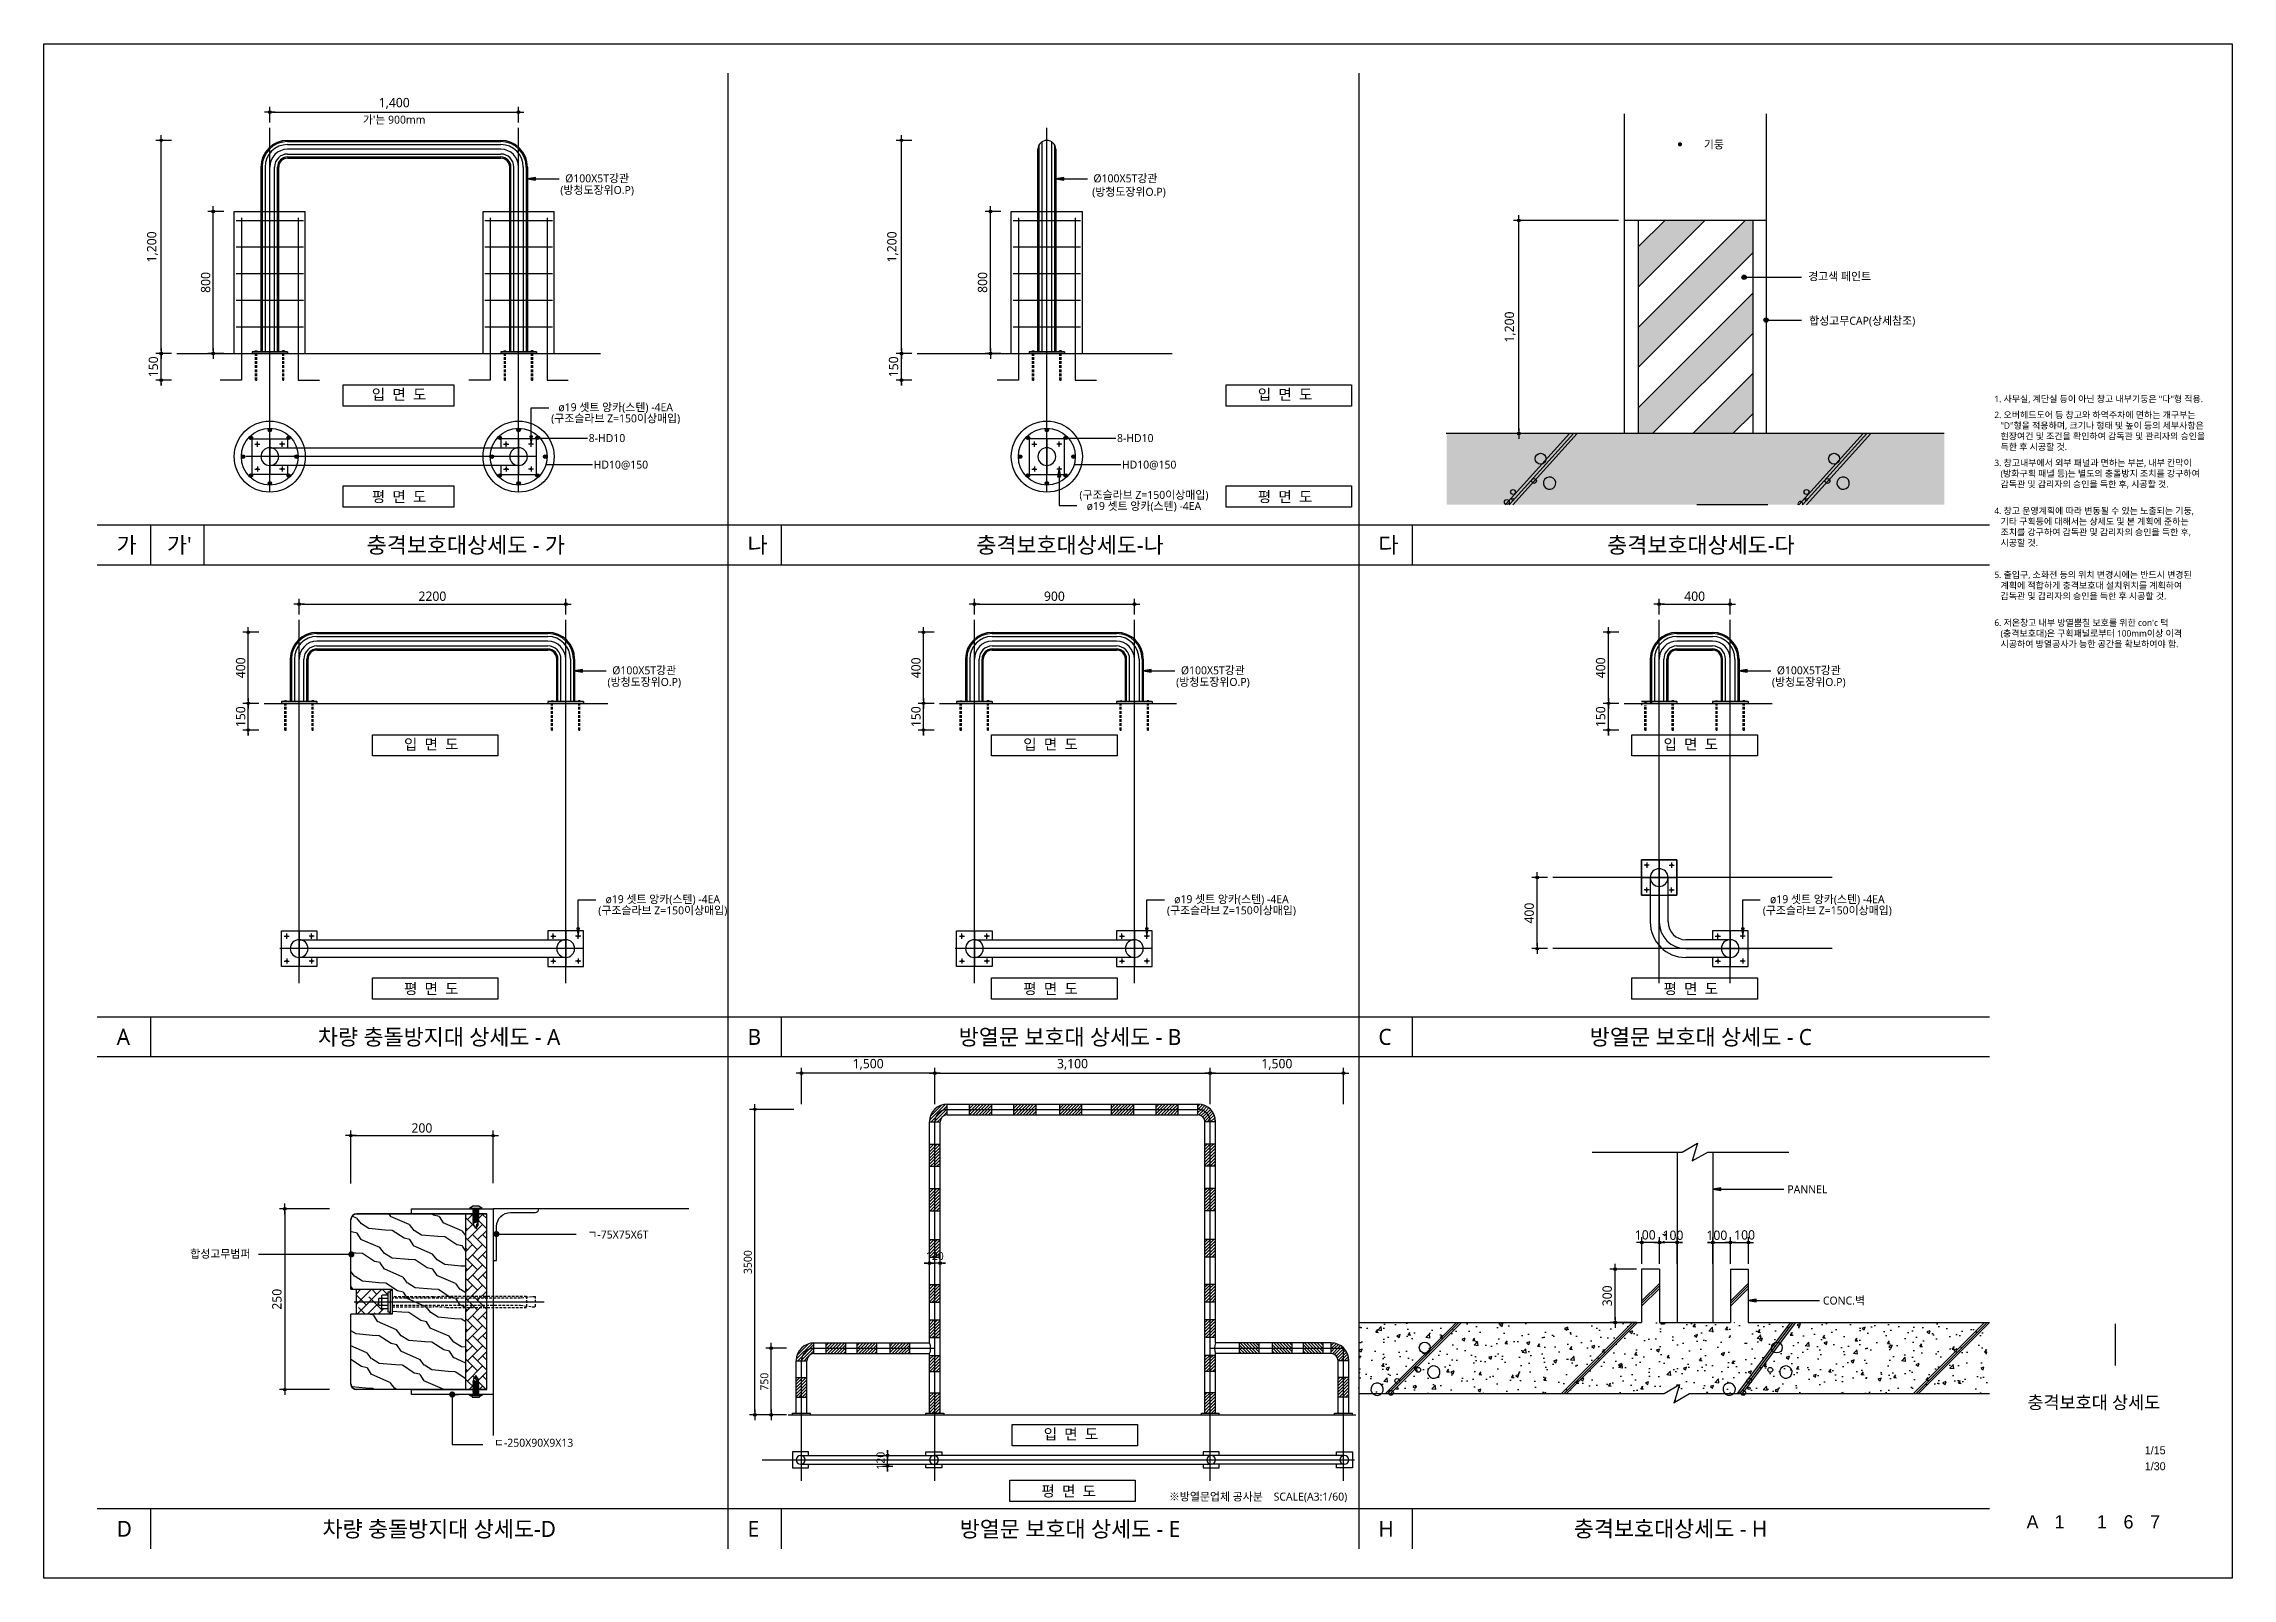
# Model space of a CAD drawing. Header units: millimetres. Extents: x 0 to 323546, y -1160640 to 197746.
# Drawn here: x 0 to 12315, y -1160640 to -1152000 of the extents above; entities that cross this region are included whole.
import ezdxf
from ezdxf.enums import TextEntityAlignment as Align

# ---------------------------------------------------------------- set-up
doc = ezdxf.new("R2010")
doc.units = ezdxf.units.MM
doc.header["$LTSCALE"] = 1000
doc.header["$MEASUREMENT"] = 0
doc.header["$PDSIZE"] = -10
for name, pattern in [('CEN', [62, 60, -1, 0, -1]), ('CENTER', [50.8, 31.75, -6.35, 6.35, -6.35]), ('CENTER2', [28.575, 19.05, -3.175, 3.175, -3.175]), ('HID', [2.3, 1.5, -0.8]), ('HIDDEN', [0.375, 0.25, -0.125])]:
    doc.linetypes.add(name, pattern=pattern)
doc.layers.get('0').update_dxf_attribs({"linetype": 'CONTINUOUS'})
doc.layers.get('Defpoints').update_dxf_attribs({"color": 171, "linetype": 'CONTINUOUS'})
for name, color, linetype in [('1HAT', 1, 'CONTINUOUS'), ('2HIDDEN', 2, 'HIDDEN'), ('3', 3, 'CONTINUOUS'), ('7DIM', 7, 'CONTINUOUS'), ('9CENTER', 9, 'CENTER'), ('AU', 7, 'CONTINUOUS'), ('BOLT', 8, 'CONTINUOUS'), ('CEN', 1, 'CEN'), ('COL', 2, 'CONTINUOUS'), ('CON', 2, 'CONTINUOUS'), ('DIM', 7, 'CONTINUOUS'), ('dockseal', 1, 'CONTINUOUS'), ('ELE', 7, 'CONTINUOUS'), ('ELE-3', 6, 'CONTINUOUS'), ('ELE4', 7, 'CONTINUOUS'), ('FIN(패널-200글라스울)', 4, 'CONTINUOUS'), ('FLA', 2, 'CONTINUOUS'), ('HAT', 5, 'CONTINUOUS'), ('HATC1', 254, 'CONTINUOUS'), ('HT', 8, 'CONTINUOUS'), ('LEAD', 7, 'CONTINUOUS'), ('MARK', 7, 'CONTINUOUS'), ('POST', 5, 'CONTINUOUS'), ('TEX', 3, 'CONTINUOUS'), ('TEX-SYM', 3, 'CONTINUOUS'), ('TEXT', 3, 'CONTINUOUS'), ('TEXT-TITLE', 6, 'CONTINUOUS'), ('TEXT-기입', 6, 'CONTINUOUS'), ('WAL', 3, 'CONTINUOUS'), ('WAL-C', 2, 'CONTINUOUS'), ('냉장판넬(PIR)', 5, 'CONTINUOUS'), ('벽체마감', 5, 'CONTINUOUS')]:
    doc.layers.add(name, color=color, linetype=linetype)
doc.styles.add('CGS', font='cgse', dxfattribs={"bigfont": 'cgs'})
doc.styles.add('나눔고딕 Se', font='NanumGothic.ttf')
doc.styles.add('나눔바른고딕', font='NanumBarunGothic.ttf')
doc.dimstyles.new('A1-100', dxfattribs={"dimtxt": 3, "dimasz": 1, "dimexe": 2, "dimexo": 2, "dimgap": 1, "dimtad": 1, "dimdec": 0, "dimzin": 12, "dimdsep": 46, "dimlunit": 6, "dimtxsty": '나눔고딕 Se', "dimblk1": 'DIMDOT', "dimblk2": 'DIMDOT', "dimsah": 1, "dimcen": -1, "dimdle": 2, "dimclrd": 256, "dimclre": 256, "dimclrt": 3, "dimadec": 0, "dimazin": 0, "dimtfac": 1, "dimtdec": 0, "dimtix": 1, "dimtmove": 2, "dimatfit": 3, "dimldrblk": 'DIMDOT', "dimfxl": 1, "dimtvp": 1, "dimtolj": 1, "dimtzin": 12, "dimlwd": -1, "dimlwe": -1, "dimarcsym": 0})
doc.dimstyles.new('A1-150', dxfattribs={"dimtxt": 3, "dimasz": 1, "dimexe": 2, "dimexo": 2, "dimgap": 1, "dimtad": 1, "dimdec": 0, "dimzin": 12, "dimdsep": 46, "dimtxsty": '나눔고딕 Se', "dimblk1": 'DIMDOT', "dimblk2": 'DIMDOT', "dimsah": 1, "dimcen": -1, "dimdle": 2, "dimclrd": 256, "dimclre": 256, "dimclrt": 3, "dimadec": 0, "dimazin": 0, "dimtfac": 1, "dimtdec": 0, "dimtix": 1, "dimtmove": 2, "dimatfit": 3, "dimldrblk": 'DIMDOT', "dimfxl": 1, "dimtvp": 1, "dimtolj": 1, "dimtzin": 12, "dimlwd": -1, "dimlwe": -1, "dimarcsym": 0})
doc.dimstyles.new('A1-150(0.5)', dxfattribs={"dimtxt": 3, "dimasz": 1, "dimexe": 2, "dimexo": 2, "dimgap": 1, "dimtad": 1, "dimdec": 0, "dimlfac": 2, "dimzin": 12, "dimdsep": 46, "dimtxsty": '나눔고딕 Se', "dimblk1": 'DIMDOT', "dimblk2": 'DIMDOT', "dimsah": 1, "dimcen": -1, "dimdle": 2, "dimclrd": 256, "dimclre": 256, "dimclrt": 3, "dimadec": 0, "dimazin": 0, "dimtfac": 1, "dimtdec": 0, "dimtix": 1, "dimtmove": 2, "dimatfit": 3, "dimldrblk": 'DIMDOT', "dimfxl": 1, "dimtvp": 1, "dimtolj": 1, "dimtzin": 12, "dimlwd": -1, "dimlwe": -1, "dimarcsym": 0})

msp = doc.modelspace()

# ---------------------------------------------------------------- texts
at = {"layer": '3', "style": '나눔바른고딕'}
for s, p in [("가'는 900mm", (1971.86, -1152450.04)), ('(방청도장위O.P)', (3113.97, -1152846.01)), ('Ø100X5T강관', (3113.97, -1152780.41)), ('(방청도장위O.P)', (6106.76, -1152856.19)), ('Ø100X5T강관', (6086.67, -1152780.41)), ('ø19 셋트 앙카(스텐) -4EA', (3218.22, -1154069.06)), ('(구조슬라브 Z=150이상매입)', (3218.22, -1154131.97)), ('(구조슬라브 Z=150이상매입)', (6190.92, -1154562.4)), ('ø19 셋트 앙카(스텐) -4EA', (6190.92, -1154625.3)), ('Ø100X5T강관', (3379.13, -1155550.41)), ('Ø100X5T강관', (6579.13, -1155550.41)), ('Ø100X5T강관', (9932.23, -1155550.41)), ('(방청도장위O.P)', (3379.13, -1155616.01)), ('(방청도장위O.P)', (6579.13, -1155616.01)), ('(방청도장위O.P)', (9932.23, -1155616.01)), ('(구조슬라브 Z=150이상매입)', (3483.39, -1156901.97)), ('ø19 셋트 앙카(스텐) -4EA', (3483.39, -1156839.06)), ('(구조슬라브 Z=150이상매입)', (6683.39, -1156901.97)), ('ø19 셋트 앙카(스텐) -4EA', (6683.39, -1156839.06)), ('(구조슬라브 Z=150이상매입)', (10036.48, -1156901.97)), ('ø19 셋트 앙카(스텐) -4EA', (10036.48, -1156839.06))]:
    msp.add_text(s, height=45, dxfattribs=at).set_placement(p, align=Align.CENTER)
for s, p in [('기둥', (9341.65, -1152567.59)), ('경고색 페인트', (9928.94, -1153309.61)), ('합성고무CAP(상세참조)', (9934.51, -1153559.67)), ('PANNEL', (9811.61, -1158450.16)), ('CONC.벽', (10011.61, -1159076.51))]:
    msp.add_text(s, height=45, dxfattribs=at).set_placement(p, align=Align.MIDDLE_LEFT)
for s, p in [('8-HD10', (3066.63, -1154242.72)), ('8-HD10', (6039.33, -1154242.72)), ('HD10@150', (3094.33, -1154392.19)), ('HD10@150', (6067.03, -1154392.19)), ('합성고무범퍼', (824.27, -1158835.72)), ('※방열문업체 공사분    SCALE(A3:1/60)', (6331.54, -1160202.92))]:
    msp.add_text(s, height=45, dxfattribs=at).set_placement(p)
at = {"layer": '3', "char_height": 45, "attachment_point": 9, "style": '나눔바른고딕'}
for s, insert in [('ㄱ-75X75X6T', (3403.14, -1158727.99)), ('ㄷ-250X90X9X13', (2979.77, -1159900.09))]:
    msp.add_mtext(s, dxfattribs=dict(at, insert=insert))
at = {"layer": 'TEX', "style": '나눔바른고딕'}
for s, height, p in [('입  면  도', 60, (1845.72, -1154004.5)), ('입  면  도', 60, (6831.45, -1154004.5)), ('평  면  도', 60, (1845.72, -1154580.55)), ('평  면  도', 60, (6831.45, -1154580.55)), ('가', 90, (410.32, -1154866.76)), ("가'", 90, (693.07, -1154866.76)), ('나', 90, (3960.32, -1154866.76)), ('다', 90, (7510.32, -1154866.76)), ('입  면  도', 60, (2026.88, -1155974.5)), ('입  면  도', 60, (5511.72, -1155974.5)), ('입  면  도', 60, (9114.81, -1155974.5)), ('평  면  도', 60, (2026.88, -1157350.55)), ('평  면  도', 60, (5511.72, -1157350.55)), ('평  면  도', 60, (9114.81, -1157350.55)), ('A', 90, (410.32, -1157636.76)), ('B', 90, (3960.32, -1157636.76)), ('C', 90, (7510.32, -1157636.76)), ('입  면  도', 60, (5626.65, -1159858.4)), ('평  면  도', 60, (5613.82, -1160179.69)), ('D', 90, (410.32, -1160406.76)), ('E', 90, (3960.32, -1160406.76)), ('H', 90, (7510.32, -1160406.76)), ('충격보호대상세도 - H', 90, (8609.96, -1160406.47))]:
    msp.add_text(s, height=height, dxfattribs=at).set_placement(p)
for s, p in [('충격보호대상세도 - 가', (2375, -1154822.5)), ('충격보호대상세도-나', (5775, -1154822.5)), ('충격보호대상세도-다', (9325, -1154822.5)), ('차량 충돌방지대 상세도 - A', (2225, -1157592.5)), ('방열문 보호대 상세도 - B', (5775, -1157592.5)), ('방열문 보호대 상세도 - C', (9325, -1157592.5)), ('차량 충돌방지대 상세도-D', (2225, -1160362.5)), ('방열문 보호대 상세도 - E', (5775, -1160362.5))]:
    msp.add_text(s, height=90, dxfattribs=at).set_placement(p, align=Align.MIDDLE_CENTER)
at = {"layer": 'TEXT-TITLE', "style": '나눔바른고딕'}
msp.add_text('충격보호대 상세도', height=72, dxfattribs=at).set_placement((11536.16, -1159650), align=Align.MIDDLE_CENTER)
at = {"layer": 'TEXT-기입', "style": 'CGS'}
for s, p in [('1/15', (11823.06, -1159955.38)), ('1/30', (11823.06, -1160045.38))]:
    msp.add_text(s, height=45, dxfattribs=at).set_placement(p, align=Align.BOTTOM_LEFT)
for s, p in [('A', (11191.16, -1160322.32)), ('1', (11343.05, -1160322.32)), ('1', (11581.16, -1160322.32)), ('6', (11731.16, -1160322.32)), ('7', (11881.16, -1160322.32))]:
    msp.add_text(s, height=75, dxfattribs=at).set_placement(p, align=Align.MIDDLE_CENTER)

# ---------------------------------------------------------------- blocks, each defined once
blk = doc.blocks.new('DIMDOT')
at = {"color": 0}
blk.add_line((-2, 0), (2, 0), dxfattribs=at)
for radius in [0.5, 0.25]:
    blk.add_circle((0, 0), radius, dxfattribs=at)
blk = doc.blocks.new('*D42')
at = {"layer": 'Defpoints', "color": 0, "transparency": 16777216}
for p in [(2528, -1158148), (1728, -1158447), (2528, -1158446)]:
    blk.add_point(p, dxfattribs=at)
at = {"layer": 'DIM', "transparency": 16777216}
for p, q in [((1728, -1158417), (1728, -1158118)), ((1743, -1158148), (2513, -1158148)), ((2528, -1158416), (2528, -1158118))]:
    blk.add_line(p, q, dxfattribs=at)
at = {"layer": 'DIM', "transparency": 16777216, "xscale": 15, "yscale": 15, "zscale": 15, "rotation": 180}
blk.add_blockref('DIMDOT', (1728, -1158148), dxfattribs=at)
at = {"layer": 'DIM', "transparency": 16777216, "xscale": 15, "yscale": 15, "zscale": 15}
blk.add_blockref('DIMDOT', (2528, -1158148), dxfattribs=at)
at = {"layer": 'DIM', "color": 3, "transparency": 16777216, "insert": (2128, -1158105), "char_height": 52.5, "attachment_point": 5, "style": '나눔고딕 Se'}
blk.add_mtext('\\A1;200', dxfattribs=at)
blk = doc.blocks.new('*D43')
at = {"layer": 'Defpoints', "color": 0, "transparency": 16777216}
for p in [(1637, -1158560), (1356, -1159578), (1637, -1159578)]:
    blk.add_point(p, dxfattribs=at)
at = {"layer": 'DIM', "transparency": 16777216}
for p, q in [((1607, -1158560), (1326, -1158560)), ((1356, -1158575), (1356, -1159563)), ((1607, -1159578), (1326, -1159578))]:
    blk.add_line(p, q, dxfattribs=at)
at = {"layer": 'DIM', "transparency": 16777216, "xscale": 15, "yscale": 15, "zscale": 15}
for p, rotation in [((1356, -1158560), 90), ((1356, -1159578), 270)]:
    blk.add_blockref('DIMDOT', p, dxfattribs=dict(at, rotation=rotation))
at = {"layer": 'DIM', "color": 3, "transparency": 16777216, "insert": (1312, -1159069), "char_height": 52.5, "attachment_point": 5, "rotation": 90, "style": '나눔고딕 Se'}
blk.add_mtext('\\A1;250', dxfattribs=at)
blk = doc.blocks.new('_Dot')
at = {"color": 0, "linetype": 'ByBlock', "lineweight": -2}
blk.add_line((-0.5, 0), (-1, 0), dxfattribs=at)
at = {"color": 0, "linetype": 'ByBlock', "const_width": 0.5}
blk.add_lwpolyline([(-0.25, 0, 1), (0.25, 0, 1)], format="xyb", close=True, dxfattribs=at)
blk = doc.blocks.new('*D44')
at = {"layer": 'Defpoints', "color": 0, "transparency": 16777216}
for p in [(1151, -1155314), (1240, -1155314), (1240, -1155714)]:
    blk.add_point(p, dxfattribs=at)
at = {"layer": 'DIM', "transparency": 16777216}
for p, q in [((1210, -1155314), (1121, -1155314)), ((1151, -1155699), (1151, -1155329)), ((1210, -1155714), (1121, -1155714))]:
    blk.add_line(p, q, dxfattribs=at)
at = {"layer": 'DIM', "transparency": 16777216, "xscale": 15, "yscale": 15, "zscale": 15}
for p, rotation in [((1151, -1155314), 90), ((1151, -1155714), 270)]:
    blk.add_blockref('DIMDOT', p, dxfattribs=dict(at, rotation=rotation))
at = {"layer": 'DIM', "color": 3, "transparency": 16777216, "insert": (1108, -1155514), "char_height": 52.5, "attachment_point": 5, "rotation": 90, "style": '나눔고딕 Se'}
blk.add_mtext('\\A1;400', dxfattribs=at)
blk = doc.blocks.new('*D45')
at = {"layer": 'Defpoints', "color": 0, "transparency": 16777216}
for p in [(1151, -1155714), (1240, -1155714), (1240, -1155864)]:
    blk.add_point(p, dxfattribs=at)
at = {"layer": 'DIM', "transparency": 16777216}
for p, q in [((1210, -1155714), (1121, -1155714)), ((1151, -1155699), (1151, -1155684)), ((1151, -1155864), (1151, -1155714)), ((1210, -1155864), (1121, -1155864)), ((1151, -1155879), (1151, -1155894))]:
    blk.add_line(p, q, dxfattribs=at)
at = {"layer": 'DIM', "transparency": 16777216, "xscale": 15, "yscale": 15, "zscale": 15}
for p, rotation in [((1151, -1155714), 270), ((1151, -1155864), 90)]:
    blk.add_blockref('DIMDOT', p, dxfattribs=dict(at, rotation=rotation))
at = {"layer": 'DIM', "color": 3, "transparency": 16777216, "insert": (1108, -1155789), "char_height": 52.5, "attachment_point": 5, "rotation": 90, "style": '나눔고딕 Se'}
blk.add_mtext('\\A1;150', dxfattribs=at)
blk = doc.blocks.new('*D46')
at = {"layer": 'Defpoints', "color": 0, "transparency": 16777216}
for p in [(1437, -1155243), (2937, -1155155), (2937, -1155243)]:
    blk.add_point(p, dxfattribs=at)
at = {"layer": 'DIM', "transparency": 16777216}
for p, q in [((1437, -1155213), (1437, -1155125)), ((2937, -1155213), (2937, -1155125)), ((1452, -1155155), (2922, -1155155))]:
    blk.add_line(p, q, dxfattribs=at)
at = {"layer": 'DIM', "transparency": 16777216, "xscale": 15, "yscale": 15, "zscale": 15, "rotation": 180}
blk.add_blockref('DIMDOT', (1437, -1155155), dxfattribs=at)
at = {"layer": 'DIM', "transparency": 16777216, "xscale": 15, "yscale": 15, "zscale": 15}
blk.add_blockref('DIMDOT', (2937, -1155155), dxfattribs=at)
at = {"layer": 'DIM', "color": 3, "transparency": 16777216, "insert": (2187, -1155111), "char_height": 52.5, "attachment_point": 5, "style": '나눔고딕 Se'}
blk.add_mtext('\\A1;2200', dxfattribs=at)
blk = doc.blocks.new('*D47')
at = {"layer": 'Defpoints', "color": 0, "transparency": 16777216}
for p in [(4951, -1155314), (5040, -1155314), (5040, -1155714)]:
    blk.add_point(p, dxfattribs=at)
at = {"layer": 'DIM', "transparency": 16777216}
for p, q in [((5010, -1155314), (4921, -1155314)), ((4951, -1155699), (4951, -1155329)), ((5010, -1155714), (4921, -1155714))]:
    blk.add_line(p, q, dxfattribs=at)
at = {"layer": 'DIM', "transparency": 16777216, "xscale": 15, "yscale": 15, "zscale": 15}
for p, rotation in [((4951, -1155314), 90), ((4951, -1155714), 270)]:
    blk.add_blockref('DIMDOT', p, dxfattribs=dict(at, rotation=rotation))
at = {"layer": 'DIM', "color": 3, "transparency": 16777216, "insert": (4908, -1155514), "char_height": 52.5, "attachment_point": 5, "rotation": 90, "style": '나눔고딕 Se'}
blk.add_mtext('\\A1;400', dxfattribs=at)
blk = doc.blocks.new('*D48')
at = {"layer": 'Defpoints', "color": 0, "transparency": 16777216}
for p in [(4951, -1155714), (5040, -1155714), (5040, -1155864)]:
    blk.add_point(p, dxfattribs=at)
at = {"layer": 'DIM', "transparency": 16777216}
for p, q in [((5010, -1155714), (4921, -1155714)), ((4951, -1155699), (4951, -1155684)), ((4951, -1155864), (4951, -1155714)), ((5010, -1155864), (4921, -1155864)), ((4951, -1155879), (4951, -1155894))]:
    blk.add_line(p, q, dxfattribs=at)
at = {"layer": 'DIM', "transparency": 16777216, "xscale": 15, "yscale": 15, "zscale": 15}
for p, rotation in [((4951, -1155714), 270), ((4951, -1155864), 90)]:
    blk.add_blockref('DIMDOT', p, dxfattribs=dict(at, rotation=rotation))
at = {"layer": 'DIM', "color": 3, "transparency": 16777216, "insert": (4908, -1155789), "char_height": 52.5, "attachment_point": 5, "rotation": 90, "style": '나눔고딕 Se'}
blk.add_mtext('\\A1;150', dxfattribs=at)
blk = doc.blocks.new('*D49')
at = {"layer": 'Defpoints', "color": 0, "transparency": 16777216}
for p in [(5237, -1155243), (6137, -1155155), (6137, -1155243)]:
    blk.add_point(p, dxfattribs=at)
at = {"layer": 'DIM', "transparency": 16777216}
for p, q in [((5237, -1155213), (5237, -1155125)), ((6137, -1155213), (6137, -1155125)), ((5252, -1155155), (6122, -1155155))]:
    blk.add_line(p, q, dxfattribs=at)
at = {"layer": 'DIM', "transparency": 16777216, "xscale": 15, "yscale": 15, "zscale": 15, "rotation": 180}
blk.add_blockref('DIMDOT', (5237, -1155155), dxfattribs=at)
at = {"layer": 'DIM', "transparency": 16777216, "xscale": 15, "yscale": 15, "zscale": 15}
blk.add_blockref('DIMDOT', (6137, -1155155), dxfattribs=at)
at = {"layer": 'DIM', "color": 3, "transparency": 16777216, "insert": (5687, -1155111), "char_height": 52.5, "attachment_point": 5, "style": '나눔고딕 Se'}
blk.add_mtext('\\A1;900', dxfattribs=at)
blk = doc.blocks.new('*D50')
at = {"layer": 'Defpoints', "color": 0, "transparency": 16777216}
for p in [(8805, -1155314), (8893, -1155314), (8893, -1155714)]:
    blk.add_point(p, dxfattribs=at)
at = {"layer": 'DIM', "transparency": 16777216}
for p, q in [((8863, -1155314), (8775, -1155314)), ((8805, -1155699), (8805, -1155329)), ((8863, -1155714), (8775, -1155714))]:
    blk.add_line(p, q, dxfattribs=at)
at = {"layer": 'DIM', "transparency": 16777216, "xscale": 15, "yscale": 15, "zscale": 15}
for p, rotation in [((8805, -1155314), 90), ((8805, -1155714), 270)]:
    blk.add_blockref('DIMDOT', p, dxfattribs=dict(at, rotation=rotation))
at = {"layer": 'DIM', "color": 3, "transparency": 16777216, "insert": (8761, -1155514), "char_height": 52.5, "attachment_point": 5, "rotation": 90, "style": '나눔고딕 Se'}
blk.add_mtext('\\A1;400', dxfattribs=at)
blk = doc.blocks.new('*D51')
at = {"layer": 'Defpoints', "color": 0, "transparency": 16777216}
for p in [(8805, -1155714), (8893, -1155714), (8893, -1155864)]:
    blk.add_point(p, dxfattribs=at)
at = {"layer": 'DIM', "transparency": 16777216}
for p, q in [((8863, -1155714), (8775, -1155714)), ((8805, -1155699), (8805, -1155684)), ((8805, -1155864), (8805, -1155714)), ((8863, -1155864), (8775, -1155864)), ((8805, -1155879), (8805, -1155894))]:
    blk.add_line(p, q, dxfattribs=at)
at = {"layer": 'DIM', "transparency": 16777216, "xscale": 15, "yscale": 15, "zscale": 15}
for p, rotation in [((8805, -1155714), 270), ((8805, -1155864), 90)]:
    blk.add_blockref('DIMDOT', p, dxfattribs=dict(at, rotation=rotation))
at = {"layer": 'DIM', "color": 3, "transparency": 16777216, "insert": (8761, -1155789), "char_height": 52.5, "attachment_point": 5, "rotation": 90, "style": '나눔고딕 Se'}
blk.add_mtext('\\A1;150', dxfattribs=at)
blk = doc.blocks.new('*D52')
at = {"layer": 'Defpoints', "color": 0, "transparency": 16777216}
for p in [(9090, -1155243), (9490, -1155155), (9490, -1155243)]:
    blk.add_point(p, dxfattribs=at)
at = {"layer": 'DIM', "transparency": 16777216}
for p, q in [((9090, -1155213), (9090, -1155125)), ((9490, -1155213), (9490, -1155125)), ((9105, -1155155), (9475, -1155155))]:
    blk.add_line(p, q, dxfattribs=at)
at = {"layer": 'DIM', "transparency": 16777216, "xscale": 15, "yscale": 15, "zscale": 15, "rotation": 180}
blk.add_blockref('DIMDOT', (9090, -1155155), dxfattribs=at)
at = {"layer": 'DIM', "transparency": 16777216, "xscale": 15, "yscale": 15, "zscale": 15}
blk.add_blockref('DIMDOT', (9490, -1155155), dxfattribs=at)
at = {"layer": 'DIM', "color": 3, "transparency": 16777216, "insert": (9290, -1155111), "char_height": 52.5, "attachment_point": 5, "style": '나눔고딕 Se'}
blk.add_mtext('\\A1;400', dxfattribs=at)
blk = doc.blocks.new('*D53')
at = {"layer": 'Defpoints', "color": 0, "transparency": 16777216}
for p in [(8403, -1156695), (8491, -1156695), (8491, -1157095)]:
    blk.add_point(p, dxfattribs=at)
at = {"layer": 'DIM', "transparency": 16777216}
for p, q in [((8461, -1156695), (8373, -1156695)), ((8403, -1157080), (8403, -1156710)), ((8461, -1157095), (8373, -1157095))]:
    blk.add_line(p, q, dxfattribs=at)
at = {"layer": 'DIM', "transparency": 16777216, "xscale": 15, "yscale": 15, "zscale": 15}
for p, rotation in [((8403, -1156695), 90), ((8403, -1157095), 270)]:
    blk.add_blockref('DIMDOT', p, dxfattribs=dict(at, rotation=rotation))
at = {"layer": 'DIM', "color": 3, "transparency": 16777216, "insert": (8359, -1156895), "char_height": 52.5, "attachment_point": 5, "rotation": 90, "style": '나눔고딕 Se'}
blk.add_mtext('\\A1;400', dxfattribs=at)
blk = doc.blocks.new('*D54')
at = {"layer": 'Defpoints', "color": 0, "transparency": 16777216}
for p in [(6564, -1157796, 0), (5014, -1158000), (6564, -1158000)]:
    blk.add_point(p, dxfattribs=at)
at = {"layer": 'DIM', "transparency": 16777216}
for p, q in [((5014, -1157970, 0), (5014, -1157766, 0)), ((5029, -1157796, 0), (6549, -1157796, 0)), ((6564, -1157970, 0), (6564, -1157766, 0))]:
    blk.add_line(p, q, dxfattribs=at)
at = {"layer": 'DIM', "transparency": 16777216, "xscale": 15, "yscale": 15, "zscale": 15, "rotation": 180}
blk.add_blockref('DIMDOT', (5014, -1157796, 0), dxfattribs=at)
at = {"layer": 'DIM', "transparency": 16777216, "xscale": 15, "yscale": 15, "zscale": 15}
blk.add_blockref('DIMDOT', (6564, -1157796, 0), dxfattribs=at)
at = {"layer": 'DIM', "color": 3, "transparency": 16777216, "insert": (5789, -1157747, 0), "char_height": 52.5, "attachment_point": 5, "style": '나눔고딕 Se'}
blk.add_mtext('\\A1;3,100', dxfattribs=at)
blk = doc.blocks.new('*D55')
at = {"layer": 'Defpoints', "color": 0, "transparency": 16777216}
for p in [(4264, -1157796, 0), (4264, -1158000), (5014, -1158000)]:
    blk.add_point(p, dxfattribs=at)
at = {"layer": 'DIM', "transparency": 16777216}
for p, q in [((4264, -1157970, 0), (4264, -1157766, 0)), ((4999, -1157796, 0), (4279, -1157796, 0)), ((5014, -1157970, 0), (5014, -1157766, 0))]:
    blk.add_line(p, q, dxfattribs=at)
at = {"layer": 'DIM', "transparency": 16777216, "xscale": 15, "yscale": 15, "zscale": 15, "rotation": 180}
blk.add_blockref('DIMDOT', (4264, -1157796, 0), dxfattribs=at)
at = {"layer": 'DIM', "transparency": 16777216, "xscale": 15, "yscale": 15, "zscale": 15}
blk.add_blockref('DIMDOT', (5014, -1157796, 0), dxfattribs=at)
at = {"layer": 'DIM', "color": 3, "transparency": 16777216, "insert": (4639, -1157747, 0), "char_height": 52.5, "attachment_point": 5, "style": '나눔고딕 Se'}
blk.add_mtext('\\A1;1,500', dxfattribs=at)
blk = doc.blocks.new('*D56')
at = {"layer": 'Defpoints', "color": 0, "transparency": 16777216}
for p in [(7314, -1157796, 0), (6564, -1158000), (7314, -1158000)]:
    blk.add_point(p, dxfattribs=at)
at = {"layer": 'DIM', "transparency": 16777216}
for p, q in [((6564, -1157970, 0), (6564, -1157766, 0)), ((6579, -1157796, 0), (7299, -1157796, 0)), ((7314, -1157970, 0), (7314, -1157766, 0))]:
    blk.add_line(p, q, dxfattribs=at)
at = {"layer": 'DIM', "transparency": 16777216, "xscale": 15, "yscale": 15, "zscale": 15, "rotation": 180}
blk.add_blockref('DIMDOT', (6564, -1157796, 0), dxfattribs=at)
at = {"layer": 'DIM', "transparency": 16777216, "xscale": 15, "yscale": 15, "zscale": 15}
blk.add_blockref('DIMDOT', (7314, -1157796, 0), dxfattribs=at)
at = {"layer": 'DIM', "color": 3, "transparency": 16777216, "insert": (6939, -1157747, 0), "char_height": 52.5, "attachment_point": 5, "style": '나눔고딕 Se'}
blk.add_mtext('\\A1;1,500', dxfattribs=at)
blk = doc.blocks.new('*D57')
at = {"layer": 'Defpoints', "color": 0, "transparency": 16777216}
for p in [(4002, -1158000), (4250, -1158000), (4176, -1159720)]:
    blk.add_point(p, dxfattribs=at)
at = {"layer": 'DIM', "transparency": 16777216}
for p, q in [((4220, -1158000), (3972, -1158000)), ((4002, -1159705), (4002, -1158015)), ((4146, -1159720), (3972, -1159720))]:
    blk.add_line(p, q, dxfattribs=at)
at = {"layer": 'DIM', "transparency": 16777216, "xscale": 15, "yscale": 15, "zscale": 15}
for p, rotation in [((4002, -1158000), 90), ((4002, -1159720), 270)]:
    blk.add_blockref('DIMDOT', p, dxfattribs=dict(at, rotation=rotation))
at = {"layer": 'DIM', "color": 3, "transparency": 16777216, "insert": (3962, -1158860), "char_height": 45, "attachment_point": 5, "rotation": 90, "style": '나눔고딕 Se'}
blk.add_mtext('\\A1;3500', dxfattribs=at)
blk = doc.blocks.new('*D58')
at = {"layer": 'Defpoints', "color": 0, "transparency": 16777216}
for p in [(4094, -1159345, 0), (4210, -1159345), (4210, -1159720)]:
    blk.add_point(p, dxfattribs=at)
at = {"layer": 'DIM', "transparency": 16777216}
for p, q in [((4180, -1159345, 0), (4064, -1159345, 0)), ((4094, -1159705, 0), (4094, -1159360, 0)), ((4180, -1159720, 0), (4064, -1159720, 0))]:
    blk.add_line(p, q, dxfattribs=at)
at = {"layer": 'DIM', "transparency": 16777216, "xscale": 15, "yscale": 15, "zscale": 15}
for p, rotation in [((4094, -1159345, 0), 90), ((4094, -1159720, 0), 270)]:
    blk.add_blockref('DIMDOT', p, dxfattribs=dict(at, rotation=rotation))
at = {"layer": 'DIM', "color": 3, "transparency": 16777216, "insert": (4055, -1159533, 0), "char_height": 45, "attachment_point": 5, "rotation": 90, "style": '나눔고딕 Se'}
blk.add_mtext('\\A1;750', dxfattribs=at)
blk = doc.blocks.new('*D59')
at = {"layer": 'Defpoints', "color": 0, "transparency": 16777216}
for p in [(4984, -1158866, 0), (4984, -1158924), (5044, -1158924)]:
    blk.add_point(p, dxfattribs=at)
at = {"layer": 'DIM', "transparency": 16777216}
for p, q in [((4984, -1158894, 0), (4984, -1158836, 0)), ((5044, -1158894, 0), (5044, -1158836, 0)), ((4969, -1158866, 0), (4954, -1158866, 0)), ((5044, -1158866, 0), (4984, -1158866, 0)), ((5059, -1158866, 0), (5074, -1158866, 0))]:
    blk.add_line(p, q, dxfattribs=at)
at = {"layer": 'DIM', "transparency": 16777216, "xscale": 15, "yscale": 15, "zscale": 15}
blk.add_blockref('DIMDOT', (4984, -1158866, 0), dxfattribs=at)
at = {"layer": 'DIM', "transparency": 16777216, "xscale": 15, "yscale": 15, "zscale": 15, "rotation": 180}
blk.add_blockref('DIMDOT', (5044, -1158866, 0), dxfattribs=at)
at = {"layer": 'DIM', "color": 3, "transparency": 16777216, "insert": (5014, -1158826, 0), "char_height": 45, "attachment_point": 5, "style": '나눔고딕 Se'}
blk.add_mtext('\\A1;120', dxfattribs=at)
blk = doc.blocks.new('*D60')
at = {"layer": 'Defpoints', "color": 0, "transparency": 16777216}
for p in [(4690, -1159948), (4748, -1159948, 0), (4690, -1160008)]:
    blk.add_point(p, dxfattribs=at)
at = {"layer": 'DIM', "transparency": 16777216}
for p, q in [((4720, -1159948, 0), (4778, -1159948, 0)), ((4748, -1159933, 0), (4748, -1159918, 0)), ((4748, -1160008, 0), (4748, -1159948, 0)), ((4720, -1160008, 0), (4778, -1160008, 0)), ((4748, -1160023, 0), (4748, -1160038, 0))]:
    blk.add_line(p, q, dxfattribs=at)
at = {"layer": 'DIM', "transparency": 16777216, "xscale": 15, "yscale": 15, "zscale": 15}
for p, rotation in [((4748, -1159948, 0), 270), ((4748, -1160008, 0), 90)]:
    blk.add_blockref('DIMDOT', p, dxfattribs=dict(at, rotation=rotation))
at = {"layer": 'DIM', "color": 3, "transparency": 16777216, "insert": (4709, -1159978, 0), "char_height": 45, "attachment_point": 5, "rotation": 90, "style": '나눔고딕 Se'}
blk.add_mtext('\\A1;120', dxfattribs=at)
blk = doc.blocks.new('*D61')
at = {"layer": 'Defpoints', "color": 0, "transparency": 16777216}
for p in [(8301, -1152995), (8892, -1152995), (8903, -1154195)]:
    blk.add_point(p, dxfattribs=at)
at = {"layer": 'DIM', "transparency": 16777216}
for p, q in [((8862, -1152995), (8271, -1152995)), ((8301, -1154180), (8301, -1153010)), ((8873, -1154195), (8271, -1154195))]:
    blk.add_line(p, q, dxfattribs=at)
at = {"layer": 'DIM', "transparency": 16777216, "xscale": 15, "yscale": 15, "zscale": 15}
for p, rotation in [((8301, -1152995), 90), ((8301, -1154195), 270)]:
    blk.add_blockref('DIMDOT', p, dxfattribs=dict(at, rotation=rotation))
at = {"layer": 'DIM', "color": 3, "transparency": 16777216, "insert": (8252, -1153595), "char_height": 52.5, "attachment_point": 5, "rotation": 90, "style": '나눔고딕 Se'}
blk.add_mtext('\\A1;1,200', dxfattribs=at)
blk = doc.blocks.new('note')
at = {"layer": 'TEXT', "style": '나눔바른고딕'}
for s, p in [('1. 사무실, 계단실 등이 아닌 창고 내부기둥은 "다"형 적용.', (704, -1730)), ('2. 오버헤드도어 등 창고와 하역주차에 면하는 개구부는', (704, -4130)), ('"D"형을 적용하며, 크기나 형태 및 높이 등의 세부사항은', (1632, -5730)), ('득한 후 시공할 것.', (1632, -8930)), ('현장여건 및 조건을 확인하여 감독관 및 관리자의 승인을', (1632, -7330)), ('3. 창고내부에서 외부 패널과 면하는 부분, 내부 칸막이', (704, -11330)), ('(방화구획 패널 등)는 별도의 충돌방지 조치를 강구하여', (1632, -12930)), ('감독관 및 감리자의 승인을 득한 후, 시공할 것.', (1632, -14530)), ('4. 창고 운영계획에 따라 변동될 수 있는 노출되는 기둥,', (704, -18530)), ('기타 구획등에 대해서는 상세도 및 본 계획에 준하는', (1632, -20130)), ('시공할 것.', (1632, -23330)), ('조치를 강구하여 감독관 및 감리자의 승인을 득한 후,', (1632, -21730)), ('5. 출입구, 소화전 등의 위치 변경시에는 반드시 변경된', (704, -28130)), ('계획에 적합하게 충격보호대 설치위치를 계획하여', (1632, -29730)), ('감독관 및 감리자의 승인을 득한 후 시공할 것.', (1632, -31330)), ("6. 저온창고 내부 방열뿜칠 보호를 위한 con'c 턱", (704, -35330)), ('(충격보호대)은 구획패널로부터 100mm이상 이격', (1632, -36930)), ('시공하여 방열공사가 능한 공간을 확보하여야 함.', (1632, -38530))]:
    blk.add_text(s, height=960, dxfattribs=at).set_placement(p, align=Align.MIDDLE_LEFT)
blk = doc.blocks.new('*D63')
at = {"layer": 'Defpoints', "color": 0, "transparency": 16777216}
for p in [(660, -1152544), (749, -1152544), (749, -1153744)]:
    blk.add_point(p, dxfattribs=at)
at = {"layer": 'DIM', "transparency": 16777216}
for p, q in [((719, -1152544), (630, -1152544)), ((660, -1153729), (660, -1152559)), ((719, -1153744), (630, -1153744))]:
    blk.add_line(p, q, dxfattribs=at)
at = {"layer": 'DIM', "transparency": 16777216, "xscale": 15, "yscale": 15, "zscale": 15}
for p, rotation in [((660, -1152544), 90), ((660, -1153744), 270)]:
    blk.add_blockref('DIMDOT', p, dxfattribs=dict(at, rotation=rotation))
at = {"layer": 'DIM', "color": 3, "transparency": 16777216, "insert": (612, -1153144), "char_height": 52.5, "attachment_point": 5, "rotation": 90, "style": '나눔고딕 Se'}
blk.add_mtext('\\A1;1,200', dxfattribs=at)
blk = doc.blocks.new('*D64')
at = {"layer": 'Defpoints', "color": 0, "transparency": 16777216}
for p in [(660, -1153744), (749, -1153744), (749, -1153894)]:
    blk.add_point(p, dxfattribs=at)
at = {"layer": 'DIM', "transparency": 16777216}
for p, q in [((719, -1153744), (630, -1153744)), ((660, -1153729), (660, -1153714)), ((660, -1153894), (660, -1153744)), ((719, -1153894), (630, -1153894)), ((660, -1153909), (660, -1153924))]:
    blk.add_line(p, q, dxfattribs=at)
at = {"layer": 'DIM', "transparency": 16777216, "xscale": 15, "yscale": 15, "zscale": 15}
for p, rotation in [((660, -1153744), 270), ((660, -1153894), 90)]:
    blk.add_blockref('DIMDOT', p, dxfattribs=dict(at, rotation=rotation))
at = {"layer": 'DIM', "color": 3, "transparency": 16777216, "insert": (617, -1153819), "char_height": 52.5, "attachment_point": 5, "rotation": 90, "style": '나눔고딕 Se'}
blk.add_mtext('\\A1;150', dxfattribs=at)
blk = doc.blocks.new('*D65')
at = {"layer": 'Defpoints', "color": 0, "transparency": 16777216}
for p in [(2672, -1152385), (1272, -1152473), (2672, -1152473)]:
    blk.add_point(p, dxfattribs=at)
at = {"layer": 'DIM', "transparency": 16777216}
for p, q in [((1272, -1152443), (1272, -1152355)), ((1287, -1152385), (2657, -1152385)), ((2672, -1152443), (2672, -1152355))]:
    blk.add_line(p, q, dxfattribs=at)
at = {"layer": 'DIM', "transparency": 16777216, "xscale": 15, "yscale": 15, "zscale": 15, "rotation": 180}
blk.add_blockref('DIMDOT', (1272, -1152385), dxfattribs=at)
at = {"layer": 'DIM', "transparency": 16777216, "xscale": 15, "yscale": 15, "zscale": 15}
blk.add_blockref('DIMDOT', (2672, -1152385), dxfattribs=at)
at = {"layer": 'DIM', "color": 3, "transparency": 16777216, "insert": (1972, -1152336), "char_height": 52.5, "attachment_point": 5, "style": '나눔고딕 Se'}
blk.add_mtext('\\A1;1,400', dxfattribs=at)
blk = doc.blocks.new('*D66')
at = {"layer": 'Defpoints', "color": 0, "transparency": 16777216}
for p in [(954, -1152944), (1043, -1152944), (1043, -1153744)]:
    blk.add_point(p, dxfattribs=at)
at = {"layer": 'DIM', "transparency": 16777216}
for p, q in [((1013, -1152944), (924, -1152944)), ((954, -1153729), (954, -1152959)), ((1013, -1153744), (924, -1153744))]:
    blk.add_line(p, q, dxfattribs=at)
at = {"layer": 'DIM', "transparency": 16777216, "xscale": 15, "yscale": 15, "zscale": 15}
for p, rotation in [((954, -1152944), 90), ((954, -1153744), 270)]:
    blk.add_blockref('DIMDOT', p, dxfattribs=dict(at, rotation=rotation))
at = {"layer": 'DIM', "color": 3, "transparency": 16777216, "insert": (911, -1153344), "char_height": 52.5, "attachment_point": 5, "rotation": 90, "style": '나눔고딕 Se'}
blk.add_mtext('\\A1;800', dxfattribs=at)
blk = doc.blocks.new('*D67')
at = {"layer": 'Defpoints', "color": 0, "transparency": 16777216}
for p in [(4826, -1152544), (4914, -1152544), (4914, -1153744)]:
    blk.add_point(p, dxfattribs=at)
at = {"layer": 'DIM', "transparency": 16777216}
for p, q in [((4884, -1152544), (4796, -1152544)), ((4826, -1153729), (4826, -1152559)), ((4884, -1153744), (4796, -1153744))]:
    blk.add_line(p, q, dxfattribs=at)
at = {"layer": 'DIM', "transparency": 16777216, "xscale": 15, "yscale": 15, "zscale": 15}
for p, rotation in [((4826, -1152544), 90), ((4826, -1153744), 270)]:
    blk.add_blockref('DIMDOT', p, dxfattribs=dict(at, rotation=rotation))
at = {"layer": 'DIM', "color": 3, "transparency": 16777216, "insert": (4777, -1153144), "char_height": 52.5, "attachment_point": 5, "rotation": 90, "style": '나눔고딕 Se'}
blk.add_mtext('\\A1;1,200', dxfattribs=at)
blk = doc.blocks.new('*D68')
at = {"layer": 'Defpoints', "color": 0, "transparency": 16777216}
for p in [(4826, -1153744), (4914, -1153744), (4914, -1153894)]:
    blk.add_point(p, dxfattribs=at)
at = {"layer": 'DIM', "transparency": 16777216}
for p, q in [((4884, -1153744), (4796, -1153744)), ((4826, -1153729), (4826, -1153714)), ((4826, -1153894), (4826, -1153744)), ((4884, -1153894), (4796, -1153894)), ((4826, -1153909), (4826, -1153924))]:
    blk.add_line(p, q, dxfattribs=at)
at = {"layer": 'DIM', "transparency": 16777216, "xscale": 15, "yscale": 15, "zscale": 15}
for p, rotation in [((4826, -1153744), 270), ((4826, -1153894), 90)]:
    blk.add_blockref('DIMDOT', p, dxfattribs=dict(at, rotation=rotation))
at = {"layer": 'DIM', "color": 3, "transparency": 16777216, "insert": (4782, -1153819), "char_height": 52.5, "attachment_point": 5, "rotation": 90, "style": '나눔고딕 Se'}
blk.add_mtext('\\A1;150', dxfattribs=at)
blk = doc.blocks.new('*D69')
at = {"layer": 'Defpoints', "color": 0, "transparency": 16777216}
for p in [(5327, -1152944), (5415, -1152944), (5415, -1153744)]:
    blk.add_point(p, dxfattribs=at)
at = {"layer": 'DIM', "transparency": 16777216}
for p, q in [((5385, -1152944), (5297, -1152944)), ((5327, -1153729), (5327, -1152959)), ((5385, -1153744), (5297, -1153744))]:
    blk.add_line(p, q, dxfattribs=at)
at = {"layer": 'DIM', "transparency": 16777216, "xscale": 15, "yscale": 15, "zscale": 15}
for p, rotation in [((5327, -1152944), 90), ((5327, -1153744), 270)]:
    blk.add_blockref('DIMDOT', p, dxfattribs=dict(at, rotation=rotation))
at = {"layer": 'DIM', "color": 3, "transparency": 16777216, "insert": (5283, -1153344), "char_height": 52.5, "attachment_point": 5, "rotation": 90, "style": '나눔고딕 Se'}
blk.add_mtext('\\A1;800', dxfattribs=at)
blk = doc.blocks.new('*D70')
at = {"layer": 'Defpoints', "color": 0, "transparency": 16777216}
for p in [(9592, -1158750), (9492, -1158900), (9592, -1158900)]:
    blk.add_point(p, dxfattribs=at)
at = {"layer": 'DIM', "transparency": 16777216}
for p, q in [((9492, -1158870), (9492, -1158720)), ((9507, -1158750), (9577, -1158750)), ((9592, -1158870), (9592, -1158720))]:
    blk.add_line(p, q, dxfattribs=at)
at = {"layer": 'DIM', "transparency": 16777216, "xscale": 15, "yscale": 15, "zscale": 15, "rotation": 180}
blk.add_blockref('DIMDOT', (9492, -1158750), dxfattribs=at)
at = {"layer": 'DIM', "transparency": 16777216, "xscale": 15, "yscale": 15, "zscale": 15}
blk.add_blockref('DIMDOT', (9592, -1158750), dxfattribs=at)
at = {"layer": 'DIM', "color": 3, "transparency": 16777216, "insert": (9571, -1158707), "char_height": 52.5, "attachment_point": 5, "style": '나눔고딕 Se'}
blk.add_mtext('\\A1;100', dxfattribs=at)
blk = doc.blocks.new('*D72')
at = {"layer": 'Defpoints', "color": 0, "transparency": 16777216}
for p in [(9492, -1158750), (9392, -1158900), (9492, -1158900)]:
    blk.add_point(p, dxfattribs=at)
at = {"layer": 'DIM', "transparency": 16777216}
for p, q in [((9377, -1158750), (9362, -1158750)), ((9392, -1158870), (9392, -1158720)), ((9392, -1158750), (9492, -1158750)), ((9492, -1158870), (9492, -1158720)), ((9507, -1158750), (9522, -1158750))]:
    blk.add_line(p, q, dxfattribs=at)
at = {"layer": 'DIM', "transparency": 16777216, "xscale": 15, "yscale": 15, "zscale": 15}
blk.add_blockref('DIMDOT', (9392, -1158750), dxfattribs=at)
at = {"layer": 'DIM', "transparency": 16777216, "xscale": 15, "yscale": 15, "zscale": 15, "rotation": 180}
blk.add_blockref('DIMDOT', (9492, -1158750), dxfattribs=at)
at = {"layer": 'DIM', "color": 3, "transparency": 16777216, "insert": (9415, -1158709), "char_height": 52.5, "attachment_point": 5, "style": '나눔고딕 Se'}
blk.add_mtext('\\A1;100', dxfattribs=at)
blk = doc.blocks.new('*D74')
at = {"layer": 'Defpoints', "color": 0, "transparency": 16777216}
for p in [(8992, -1158750), (8992, -1158900), (9092, -1158900)]:
    blk.add_point(p, dxfattribs=at)
at = {"layer": 'DIM', "transparency": 16777216}
for p, q in [((8992, -1158870), (8992, -1158720)), ((9077, -1158750), (9007, -1158750)), ((9092, -1158870), (9092, -1158720))]:
    blk.add_line(p, q, dxfattribs=at)
at = {"layer": 'DIM', "transparency": 16777216, "xscale": 15, "yscale": 15, "zscale": 15, "rotation": 180}
blk.add_blockref('DIMDOT', (8992, -1158750), dxfattribs=at)
at = {"layer": 'DIM', "transparency": 16777216, "xscale": 15, "yscale": 15, "zscale": 15}
blk.add_blockref('DIMDOT', (9092, -1158750), dxfattribs=at)
at = {"layer": 'DIM', "color": 3, "transparency": 16777216, "insert": (9012, -1158707), "char_height": 52.5, "attachment_point": 5, "style": '나눔고딕 Se'}
blk.add_mtext('\\A1;100', dxfattribs=at)
blk = doc.blocks.new('*D73')
at = {"layer": 'Defpoints', "color": 0, "transparency": 16777216}
for p in [(9092, -1158750), (9092, -1158900), (9192, -1158900)]:
    blk.add_point(p, dxfattribs=at)
at = {"layer": 'DIM', "transparency": 16777216}
for p, q in [((9077, -1158750), (9062, -1158750)), ((9092, -1158870), (9092, -1158720)), ((9192, -1158750), (9092, -1158750)), ((9192, -1158870), (9192, -1158720)), ((9207, -1158750), (9222, -1158750))]:
    blk.add_line(p, q, dxfattribs=at)
at = {"layer": 'DIM', "transparency": 16777216, "xscale": 15, "yscale": 15, "zscale": 15}
blk.add_blockref('DIMDOT', (9092, -1158750), dxfattribs=at)
at = {"layer": 'DIM', "transparency": 16777216, "xscale": 15, "yscale": 15, "zscale": 15, "rotation": 180}
blk.add_blockref('DIMDOT', (9192, -1158750), dxfattribs=at)
at = {"layer": 'DIM', "color": 3, "transparency": 16777216, "insert": (9168, -1158709), "char_height": 52.5, "attachment_point": 5, "style": '나눔고딕 Se'}
blk.add_mtext('\\A1;100', dxfattribs=at)
blk = doc.blocks.new('*D75')
at = {"layer": 'Defpoints', "color": 0, "transparency": 16777216}
for p in [(8842, -1158900), (8992, -1158900), (8992, -1159200)]:
    blk.add_point(p, dxfattribs=at)
at = {"layer": 'DIM', "transparency": 16777216}
for p, q in [((8962, -1158900), (8812, -1158900)), ((8842, -1159185), (8842, -1158915)), ((8962, -1159200), (8812, -1159200))]:
    blk.add_line(p, q, dxfattribs=at)
at = {"layer": 'DIM', "transparency": 16777216, "xscale": 15, "yscale": 15, "zscale": 15}
for p, rotation in [((8842, -1158900), 90), ((8842, -1159200), 270)]:
    blk.add_blockref('DIMDOT', p, dxfattribs=dict(at, rotation=rotation))
at = {"layer": 'DIM', "color": 3, "transparency": 16777216, "insert": (8798, -1159050), "char_height": 52.5, "attachment_point": 5, "rotation": 90, "style": '나눔고딕 Se'}
blk.add_mtext('\\A1;300', dxfattribs=at)

# ---------------------------------------------------------------- dimensions: what is measured, and where the dimension line sits
at = {"layer": 'DIM'}
for base, p1, p2, dimstyle, override, picture, middle in [((2671.86, -1152384.51), (1271.86, -1152473.15), (2671.86, -1152473.15), 'A1-100', {"dimscale": 15, "dimtxt": 3.5}, '*D65', (1971.86, -1152335.94)), ((6137.03, -1155154.51), (5237.03, -1155243.15), (6137.03, -1155243.15), 'A1-150', {"dimscale": 15, "dimtxt": 3.5}, '*D49', (5687.03, -1155110.93)), ((9490.12, -1155154.51), (9090.12, -1155243.15), (9490.12, -1155243.15), 'A1-150', {"dimscale": 15, "dimtxt": 3.5}, '*D52', (9290.12, -1155111.12)), ((4984.13, -1158865.68, 0), (5044.13, -1158924.24), (4984.13, -1158924.24), 'A1-150(0.5)', {"dimscale": 15}, '*D59', (5014.13, -1158826.28, 0))]:
    dim = msp.add_linear_dim(base=base, p1=p1, p2=p2, dimstyle=dimstyle, override=override, dxfattribs=at)
    dim.commit()
    dim.dimension.update_dxf_attribs({"geometry": picture, "text_midpoint": middle})
for base, p1, p2, angle, dimstyle, override, picture, middle in [((660.15, -1152544.29), (748.79, -1153744.29), (748.79, -1152544.29), 90, 'A1-100', {"dimscale": 15, "dimtxt": 3.5}, '*D63', (611.5, -1153144.29)), ((4825.73, -1152544.29), (4914.37, -1153744.29), (4914.37, -1152544.29), 90, 'A1-100', {"dimscale": 15, "dimtxt": 3.5}, '*D67', (4777.09, -1153144.29)), ((954.16, -1152944.29), (1042.79, -1153744.29), (1042.79, -1152944.29), 90, 'A1-100', {"dimscale": 15, "dimtxt": 3.5}, '*D66', (910.58, -1153344.29)), ((5326.85, -1152944.29), (5415.49, -1153744.29), (5415.49, -1152944.29), 90, 'A1-100', {"dimscale": 15, "dimtxt": 3.5}, '*D69', (5283.28, -1153344.29)), ((8300.92, -1152995.37), (8902.62, -1154195.37), (8892.44, -1152995.37), 270, 'A1-100', {"dimscale": 15, "dimtxt": 3.5}, '*D61', (8252.28, -1153595.37)), ((660.15, -1153744.29), (748.79, -1153894.29), (748.79, -1153744.29), 90, 'A1-100', {"dimscale": 15, "dimtxt": 3.5}, '*D64', (616.65, -1153819.29)), ((4825.73, -1153744.29), (4914.37, -1153894.29), (4914.37, -1153744.29), 90, 'A1-100', {"dimscale": 15, "dimtxt": 3.5}, '*D68', (4782.23, -1153819.29)), ((1151.45, -1155314.29), (1240.09, -1155714.29), (1240.09, -1155314.29), 90, 'A1-100', {"dimscale": 15, "dimtxt": 3.5}, '*D44', (1108.06, -1155514.29)), ((4951.45, -1155314.29), (5040.09, -1155714.29), (5040.09, -1155314.29), 90, 'A1-150', {"dimscale": 15, "dimtxt": 3.5}, '*D47', (4908.06, -1155514.29)), ((8804.55, -1155314.29), (8893.18, -1155714.29), (8893.18, -1155314.29), 90, 'A1-150', {"dimscale": 15, "dimtxt": 3.5}, '*D50', (8761.16, -1155514.29)), ((1151.45, -1155714.29), (1240.09, -1155864.29), (1240.09, -1155714.29), 90, 'A1-100', {"dimscale": 15, "dimtxt": 3.5}, '*D45', (1107.95, -1155789.29)), ((4951.45, -1155714.29), (5040.09, -1155864.29), (5040.09, -1155714.29), 90, 'A1-150', {"dimscale": 15, "dimtxt": 3.5}, '*D48', (4907.95, -1155789.29)), ((8804.55, -1155714.29), (8893.18, -1155864.29), (8893.18, -1155714.29), 90, 'A1-150', {"dimscale": 15, "dimtxt": 3.5}, '*D51', (8761.04, -1155789.29)), ((8402.66, -1156694.74), (8491.29, -1157094.74), (8491.29, -1156694.74), 90, 'A1-150', {"dimscale": 15, "dimtxt": 3.5}, '*D53', (8359.27, -1156894.74)), ((8841.61, -1158900), (8991.61, -1159200), (8991.61, -1158900), 90, 'A1-150', {"dimscale": 15, "dimtxt": 3.5}, '*D75', (8798, -1159050)), ((4094.22, -1159345.21, 0), (4209.76, -1159720.21), (4209.76, -1159345.21), 90, 'A1-150(0.5)', {"dimscale": 15}, '*D58', (4054.79, -1159532.71, 0)), ((4748.29, -1159948.49, 0), (4689.74, -1160008.49), (4689.74, -1159948.49), 270, 'A1-150(0.5)', {"dimscale": 15}, '*D60', (4708.89, -1159978.49, 0))]:
    dim = msp.add_linear_dim(base=base, p1=p1, p2=p2, angle=angle, dimstyle=dimstyle, override=override, dxfattribs=at)
    dim.commit()
    dim.dimension.update_dxf_attribs({"geometry": picture, "text_midpoint": middle})
for base, p1, p2, text, dimstyle, picture, middle in [((2937.03, -1155154.51), (1437.03, -1155243.15), (2937.03, -1155243.15), '2200', 'A1-100', '*D46', (2187.03, -1155111.04)), ((4264.13, -1157796.05, 0), (5014.13, -1158000.43), (4264.13, -1158000.43), '1,500', 'A1-100', '*D55', (4639.13, -1157747.48, 0)), ((6564.13, -1157796.05, 0), (5014.13, -1158000.43), (6564.13, -1158000.43), '3,100', 'A1-100', '*D54', (5789.13, -1157747.4, 0)), ((7314.13, -1157796.05, 0), (6564.13, -1158000.43), (7314.13, -1158000.43), '1,500', 'A1-100', '*D56', (6939.13, -1157747.48, 0)), ((2528.26, -1158148.35), (1728.26, -1158446.6), (2528.26, -1158446.2), '200', 'A1-150', '*D42', (2128.26, -1158104.88))]:
    dim = msp.add_linear_dim(base=base, p1=p1, p2=p2, text=text, dimstyle=dimstyle, override={"dimscale": 15, "dimtxt": 3.5}, dxfattribs=at)
    dim.commit()
    dim.dimension.update_dxf_attribs({"geometry": picture, "text_midpoint": middle})
for base, p1, p2, angle, text, dimstyle, override, picture, middle in [((4001.57, -1158000.43), (4175.63, -1159720.21), (4250.05, -1158000.43), 90, '3500', 'A1-150(0.5)', {"dimscale": 15}, '*D57', (3962.04, -1158860.32)), ((1356.03, -1159577.9), (1636.97, -1158560.41), (1636.57, -1159577.9), 270, '250', 'A1-150', {"dimscale": 15, "dimtxt": 3.5}, '*D43', (1312.45, -1159069.16))]:
    dim = msp.add_linear_dim(base=base, p1=p1, p2=p2, angle=angle, text=text, dimstyle=dimstyle, override=override, dxfattribs=at)
    dim.commit()
    dim.dimension.update_dxf_attribs({"geometry": picture, "text_midpoint": middle})
for base, p1, p2, picture, middle in [((8991.61, -1158750), (9091.61, -1158900), (8991.61, -1158900), '*D74', (9012.19, -1158706.61)), ((9091.61, -1158750), (9191.61, -1158900), (9091.61, -1158900), '*D73', (9168.24, -1158708.75))]:
    dim = msp.add_linear_dim(base=base, p1=p1, p2=p2, angle=180, dimstyle='A1-150', override={"dimscale": 15, "dimtxt": 3.5}, dxfattribs=at)
    dim.commit()
    dim.dimension.update_dxf_attribs({"geometry": picture, "text_midpoint": middle, "dimtype": 160})
for base, p1, p2, picture, middle in [((9491.61, -1158750), (9391.61, -1158900), (9491.61, -1158900), '*D72', (9414.99, -1158708.75)), ((9591.61, -1158750), (9491.61, -1158900), (9591.61, -1158900), '*D70', (9571.04, -1158706.61))]:
    dim = msp.add_linear_dim(base=base, p1=p1, p2=p2, dimstyle='A1-150', override={"dimscale": 15, "dimtxt": 3.5}, dxfattribs=at)
    dim.commit()
    dim.dimension.update_dxf_attribs({"geometry": picture, "text_midpoint": middle, "dimtype": 160})

# ---------------------------------------------------------------- hatches: boundary and pattern name
h = msp.add_hatch(color=252)
h.paths.add_polyline_path([(8972.44, -1153144.29), (8972.44, -1153370.57), (9347.64, -1152995.37), (9121.36, -1152995.37)])
h.paths.add_polyline_path([(9617.56, -1154083.09), (9617.56, -1153856.81), (9279.01, -1154195.37), (9505.28, -1154195.37)])
h.paths.add_polyline_path([(9617.56, -1153630.54), (9617.56, -1153404.27), (8972.44, -1154049.39), (8972.44, -1154195.37), (9052.73, -1154195.37)])
h.paths.add_polyline_path([(9617.56, -1153177.99), (9617.56, -1152995.37), (9573.91, -1152995.37), (8972.44, -1153596.84), (8972.44, -1153823.11)])
at = {"ltscale": 0.002}
h = msp.add_hatch(dxfattribs=at)
h.set_pattern_fill('AR-HBONE', color=256, scale=0.39591, angle=-90, style=0)
h.set_pattern_definition([(315, (201726037.378, 83488936.918), (56.885938458, -2e-14), [120.673298514, -40.224432838]), (45, (201726065.82, 83488908.475), (56.885938458, -2e-14), [120.673298514, -40.224432838])])
h.paths.add_polyline_path([(2493.56, -1159577.9), (2374.79, -1159577.9), (2374.79, -1158588.13), (2493.56, -1158588.13)])
at = {"layer": '1HAT'}
h = msp.add_hatch(dxfattribs=at)
h.set_pattern_fill('ANSI38', color=256, scale=13.196992, style=0)
h.set_pattern_definition([(45, (-117793.794, -1236874.58), (-29.628093, 29.628093), []), (135, (-117793.794, -1236874.58), (-88.884279, 29.628093), [104.751127, -62.850676])])
h.paths.add_polyline_path([(1900.46, -1159117.01), (1900.46, -1159103.01), (1886.86, -1159103.01), (1883.66, -1159099.81), (1883.66, -1159083.01), (1759.42, -1159083.01), (1759.42, -1159153.01), (1960.06, -1159153.01), (1960.06, -1159149.01), (1948.86, -1159149.01), (1948.86, -1159139.01), (1936.86, -1159139.01), (1936.86, -1159121.41), (1935.66, -1159122.61), (1906.06, -1159122.61)])
h.paths.add_polyline_path([(1935.66, -1159043.41), (1936.86, -1159044.61), (1936.86, -1159027.01), (1948.86, -1159027.01), (1948.86, -1159017.01), (1960.06, -1159017.01), (1960.06, -1159013.01), (1759.42, -1159013.01), (1759.42, -1159083.01), (1883.66, -1159083.01), (1883.66, -1159066.21), (1886.86, -1159063.01), (1900.46, -1159063.01), (1900.46, -1159049.01), (1906.06, -1159043.41)])
at = {"layer": 'ELE'}
h = msp.add_hatch(dxfattribs=at)
h.set_pattern_fill('WOOD2', color=8, scale=211.151878, angle=270, style=0)
h.set_pattern_definition([(146.45903, (-101946.214, -1199554.81), (-426.471253, 202.602528), [80.12644, -587.5943]), (177.422828, (-102012.999, -1199510.538), (-1648.351717, 51.267344), [38.9345, -1907.78974]), (174.871728, (-101885.559, -1199378.719), (-4315.98172584, 377.6714449), [92.6184, -4538.3038]), (148.007228, (-101977.806, -1199370.44), (-1539.5506515, 940.4773074), [49.4294, -2422.04]), (128.02413, (-101889.66, -1199510.59), (-296.40333, 36.26706), [42.23038, -168.9215]), (156.467028, (-101915.674, -1199477.32), (2855.2315641, -1251.8819714), [115.26654, -5648.0581]), (122.313528, (-102021.353, -1199431.297), (1004.277732, -1627.0849344), [42.4411, -2079.6091]), (167.829728, (-102044.04, -1199395.428), (1315.681595, -311.402778), [32.98298, -1616.16598])])
edge = h.paths.add_edge_path()
edge.add_line((1728.26, -1159013.01), (1960.06, -1159013.01))
edge.add_line((1960.06, -1159013.01), (1960.06, -1159153.01))
edge.add_line((1960.06, -1159153.01), (1728.26, -1159153.01))
edge.add_line((1728.26, -1159153.01), (1728.26, -1159544.91))
edge.add_arc((1761.26, -1159544.91), 32.99, 180, 270)
edge.add_line((1761.26, -1159577.9), (2374.79, -1159577.9))
edge.add_line((2374.79, -1159577.9), (2374.79, -1158588.13))
edge.add_line((2374.79, -1158588.13), (1761.26, -1158588.13))
edge.add_arc((1761.26, -1158621.12), 32.99, 90, 180)
edge.add_line((1728.26, -1158621.12), (1728.26, -1159013.01))
at = {"layer": 'FLA'}
h = msp.add_hatch(color=256, dxfattribs=at)
edge = h.paths.add_edge_path()
edge.add_arc((1165.8, -1154218.68), 10, -135, 225)
h = msp.add_hatch(color=256, dxfattribs=at)
edge = h.paths.add_edge_path()
edge.add_arc((1271.86, -1154174.74), 10, 180, 540)
h = msp.add_hatch(color=256, dxfattribs=at)
edge = h.paths.add_edge_path()
edge.add_arc((1377.93, -1154218.68), 10, 135, 495)
h = msp.add_hatch(color=256, dxfattribs=at)
edge = h.paths.add_edge_path()
edge.add_arc((2565.8, -1154218.68), 10, -135, 225)
h = msp.add_hatch(color=256, dxfattribs=at)
edge = h.paths.add_edge_path()
edge.add_arc((2671.86, -1154174.74), 10, 180, 540)
h = msp.add_hatch(color=256, dxfattribs=at)
edge = h.paths.add_edge_path()
edge.add_arc((2777.93, -1154218.68), 10, 135, 495)
h = msp.add_hatch(color=256, dxfattribs=at)
edge = h.paths.add_edge_path()
edge.add_arc((5538.5, -1154218.68), 10, -135, 225)
h = msp.add_hatch(color=256, dxfattribs=at)
edge = h.paths.add_edge_path()
edge.add_arc((5644.56, -1154174.74), 10, 180, 540)
h = msp.add_hatch(color=256, dxfattribs=at)
edge = h.paths.add_edge_path()
edge.add_arc((5750.63, -1154218.68), 10, 135, 495)
h = msp.add_hatch(color=256, dxfattribs=at)
edge = h.paths.add_edge_path()
edge.add_arc((1121.86, -1154324.74), 10, -90, 270)
h = msp.add_hatch(color=256, dxfattribs=at)
edge = h.paths.add_edge_path()
edge.add_arc((1421.86, -1154324.74), 10, 90, 450)
h = msp.add_hatch(color=256, dxfattribs=at)
edge = h.paths.add_edge_path()
edge.add_arc((2521.86, -1154324.74), 10, -90, 270)
h = msp.add_hatch(color=256, dxfattribs=at)
edge = h.paths.add_edge_path()
edge.add_arc((2821.86, -1154324.74), 10, 90, 450)
h = msp.add_hatch(color=256, dxfattribs=at)
edge = h.paths.add_edge_path()
edge.add_arc((5494.56, -1154324.74), 10, -90, 270)
h = msp.add_hatch(color=256, dxfattribs=at)
edge = h.paths.add_edge_path()
edge.add_arc((5794.56, -1154324.74), 10, 90, 450)
h = msp.add_hatch(color=256, dxfattribs=at)
edge = h.paths.add_edge_path()
edge.add_arc((1165.8, -1154430.81), 10, -45, 315)
h = msp.add_hatch(color=256, dxfattribs=at)
edge = h.paths.add_edge_path()
edge.add_arc((1271.86, -1154474.74), 10, 0, 360)
h = msp.add_hatch(color=256, dxfattribs=at)
edge = h.paths.add_edge_path()
edge.add_arc((1377.93, -1154430.81), 10, 45, 405)
h = msp.add_hatch(color=256, dxfattribs=at)
edge = h.paths.add_edge_path()
edge.add_arc((2565.8, -1154430.81), 10, -45, 315)
h = msp.add_hatch(color=256, dxfattribs=at)
edge = h.paths.add_edge_path()
edge.add_arc((2671.86, -1154474.74), 10, 0, 360)
h = msp.add_hatch(color=256, dxfattribs=at)
edge = h.paths.add_edge_path()
edge.add_arc((2777.93, -1154430.81), 10, 45, 405)
h = msp.add_hatch(color=256, dxfattribs=at)
edge = h.paths.add_edge_path()
edge.add_arc((5538.5, -1154430.81), 10, -45, 315)
h = msp.add_hatch(color=256, dxfattribs=at)
edge = h.paths.add_edge_path()
edge.add_arc((5644.56, -1154474.74), 10, 0, 360)
h = msp.add_hatch(color=256, dxfattribs=at)
edge = h.paths.add_edge_path()
edge.add_arc((5750.63, -1154430.81), 10, 45, 405)
at = {"layer": 'HATC1'}
msp.add_hatch(color=256, dxfattribs=at).paths.add_polyline_path([(10694.13, -1154195.37), (7894.13, -1154195.37), (7894.13, -1154595.37), (10694.13, -1154595.37)])
h = msp.add_hatch(dxfattribs=at)
h.set_pattern_fill('AR-CONC', color=251)
h.set_pattern_definition([(50, (-3031066.65, -2817886.9), (182.184669, -15.9390855), [19.05, -209.55]), (355, (-3031066.65, -2817886.9), (-35.243421, 191.056845), [15.24, -167.640584]), (100.4514447, (-3031051.47, -2817888.22), (146.941247, 175.117752), [16.190009, -178.090245]), (46.1842, (-3031066.65, -2817836.1), (271.079041, -42.042328), [28.575, -314.325]), (96.635558, (-3031044.06, -2817839.6), (237.404134, 247.426125), [24.285023, -267.135608]), (351.184151, (-3031066.65, -2817836.1), (237.404134, 247.426125), [22.859967, -251.459732]), (21, (-3031041.25, -2817848.8), (151.614391, -102.265198), [19.05, -209.55]), (326, (-3031041.25, -2817848.8), (61.802028, 184.187966), [15.24, -167.64]), (71.451445, (-3031028.61, -2817857.32), (213.416419, 81.922769), [16.190009, -178.089938]), (37.5, (-3031066.65, -2817886.895), (3.0886033, 84.5550389), [0, -165.608, 0, -170.18, 0, -168.275]), (7.5, (-3031066.65, -2817886.895), (66.8196625, 100.1805748), [0, -97.028, 0, -161.798, 0, -64.135]), (327.5, (-3031123.29, -2817886.895), (135.5905952, -5.728744), [0, -63.5, 0, -198.12, 0, -262.89]), (317.5, (-3031148.69, -2817886.9), (148.1291814, 25.426491), [0, -82.55, 0, -131.572, 0, -186.69])])
h.paths.add_polyline_path([(10950, -1159200), (7400, -1159200), (7400, -1159600), (9031.79, -1159600), (9205, -1159500), (9186.91, -1159560.3), (9204.76, -1159550), (9174.76, -1159650), (9261.36, -1159600), (10950, -1159600)])
h.paths.add_polyline_path([(9075, -1158760.88), (9175, -1158760.88), (9175, -1158700), (9075, -1158700)])
at = {"layer": 'LEAD'}
for points in [[(2766.86, -1152768.12), (2766.86, -1152753.12), (2721.86, -1152760.62)], [(5739.56, -1152768.12), (5739.56, -1152753.12), (5694.56, -1152760.62)], [(2749.36, -1154209.74), (2734.36, -1154209.74), (2741.86, -1154254.74)], [(5722.06, -1154439.74), (5707.06, -1154439.74), (5714.56, -1154394.74)], [(3032.03, -1155538.12), (3032.03, -1155523.12), (2987.03, -1155530.62)], [(6232.03, -1155538.12), (6232.03, -1155523.12), (6187.03, -1155530.62)], [(9585.12, -1155538.12), (9585.12, -1155523.12), (9540.12, -1155530.62)], [(3014.53, -1156979.74), (2999.53, -1156979.74), (3007.03, -1157024.74)], [(6214.53, -1156979.74), (6199.53, -1156979.74), (6207.03, -1157024.74)], [(9567.62, -1156979.74), (9552.62, -1156979.74), (9560.12, -1157024.74)], [(9436.61, -1158457.66), (9436.61, -1158442.66), (9391.61, -1158450.16)], [(9636.61, -1159084.01), (9636.61, -1159069.01), (9591.61, -1159076.51)]]:
    msp.add_hatch(color=256, dxfattribs=at).paths.add_polyline_path(points)
at = {"layer": 'TEX-SYM'}
h = msp.add_hatch(color=7, dxfattribs=at)
edge = h.paths.add_edge_path()
edge.add_arc((9568.49, -1153314.64), 12.17, 0, 360)
h = msp.add_hatch(color=7, dxfattribs=at)
edge = h.paths.add_edge_path()
edge.add_arc((9568.49, -1153314.64), 12.17, 0, 360)
h = msp.add_hatch(color=7, dxfattribs=at)
edge = h.paths.add_edge_path()
edge.add_arc((9691.7, -1153555.66), 12.17, 0, 360)
h = msp.add_hatch(color=7, dxfattribs=at)
edge = h.paths.add_edge_path()
edge.add_arc((9691.7, -1153555.66), 12.17, 0, 360)

# ---------------------------------------------------------------- linework, layer by layer
at = {"ltscale": 0.1}
for p, q in [((3850, -1152165), (3850, -1160475)), ((7400, -1152165), (7400, -1160475)), ((10950, -1154935), (300, -1154935)), ((10950, -1157705), (300, -1157705)), ((10950, -1157705), (300, -1157705))]:
    msp.add_line(p, q, dxfattribs=at)
at = {"color": 252, "ltscale": 0.1}
for p, q in [((10950, -1154710), (300, -1154710)), ((600, -1154710), (600, -1154935)), ((900, -1154710), (900, -1154935)), ((4150, -1154710), (4150, -1154935)), ((7700, -1154710), (7700, -1154935)), ((10950, -1157480), (300, -1157480)), ((10950, -1157480), (300, -1157480)), ((600, -1157480), (600, -1157705)), ((4150, -1157480), (4150, -1157705)), ((7700, -1157480), (7700, -1157705)), ((10950, -1160250), (300, -1160250)), ((600, -1160250), (600, -1160475)), ((4150, -1160250), (4150, -1160475)), ((7700, -1160250), (7700, -1160475))]:
    msp.add_line(p, q, dxfattribs=at)
msp.add_line((11655.8, -1159207), (11655.8, -1159442.39))
at = {"ltscale": 0.1}
for points in [[(9567.76, -1153314.64), (9890.96, -1153314.64)], [(9690.96, -1153555.66), (9890.96, -1153555.66)], [(9701.5, -1154595.37), (9301.5, -1154595.37)]]:
    msp.add_lwpolyline(points, dxfattribs=at)
for points in [[(1683.97, -1153920.3), (2307.81, -1153920.3), (2307.81, -1154040.3), (1683.97, -1154040.3)], [(6653.7, -1153920.3), (7359.82, -1153920.3), (7359.82, -1154040.3), (6653.7, -1154040.3)], [(1683.97, -1154488.85), (2307.81, -1154488.85), (2307.81, -1154608.85), (1683.97, -1154608.85)], [(6653.7, -1154488.85), (7359.82, -1154488.85), (7359.82, -1154608.85), (6653.7, -1154608.85)], [(1849.14, -1155890.3), (2555.25, -1155890.3), (2555.25, -1156010.3), (1849.14, -1156010.3)], [(5333.98, -1155890.3), (6040.09, -1155890.3), (6040.09, -1156010.3), (5333.98, -1156010.3)], [(8937.07, -1155890.3), (9643.18, -1155890.3), (9643.18, -1156010.3), (8937.07, -1156010.3)], [(1849.14, -1157258.85), (2555.25, -1157258.85), (2555.25, -1157378.85), (1849.14, -1157378.85)], [(5333.98, -1157258.85), (6040.09, -1157258.85), (6040.09, -1157378.85), (5333.98, -1157378.85)], [(8937.07, -1157258.85), (9643.18, -1157258.85), (9643.18, -1157378.85), (8937.07, -1157378.85)], [(5448.91, -1159774.2), (6155.02, -1159774.2), (6155.02, -1159894.2), (5448.91, -1159894.2)], [(5436.08, -1160087.99), (6142.19, -1160087.99), (6142.19, -1160207.99), (5436.08, -1160207.99)]]:
    msp.add_lwpolyline(points, close=True)
for points in [[(8712.63, -1158240.01), (9220.01, -1158240.01), (9306.61, -1158190.01), (9276.61, -1158290.01), (9363.22, -1158240.01), (9820.07, -1158240.01)], [(2581.87, -1158702), (2996.16, -1158702), (2996.16, -1158702)], [(7400, -1159600), (9118.15, -1159600), (9204.76, -1159550), (9174.76, -1159650), (9261.36, -1159600), (10950, -1159600)]]:
    msp.add_lwpolyline(points)
at = {"ltscale": 0.002}
msp.add_lwpolyline([(2069.17, -1158588.13), (2069.17, -1158560.41), (2528, -1158560.41), (2528, -1159605.62), (2069.17, -1159605.62), (2069.17, -1159577.9), (2493.56, -1159577.9), (2493.56, -1158588.13)], close=True, dxfattribs=at)
at = {"color": 2}
msp.add_lwpolyline([(2374.79, -1159577.9), (2493.56, -1159577.9), (2493.56, -1158588.13), (2374.79, -1158588.13)], dxfattribs=at)
msp.add_lwpolyline([(2627.24, -1158580.21), (2765.81, -1158580.21, 0.41421356), (2785.6, -1158560.41), (2528.26, -1158560.41), (2528.26, -1158850.96), (2548.06, -1158850.96), (2548.06, -1158659.39, -0.41421356)], format="xyb", close=True)
at = {"layer": '2HIDDEN'}
for p, q in [((1883.66, -1159066.21), (1886.86, -1159063.01)), ((1883.66, -1159066.21), (1883.66, -1159099.81)), ((1886.86, -1159063.01), (1900.46, -1159063.01)), ((1900.46, -1159049.01), (1906.06, -1159043.41)), ((1900.46, -1159049.01), (1900.46, -1159057.41)), ((1900.46, -1159057.41), (1900.46, -1159108.61)), ((1900.46, -1159057.41), (1906.06, -1159063.01)), ((1906.06, -1159063.01), (1900.46, -1159074.61)), ((1906.06, -1159043.41), (1935.66, -1159043.41)), ((1906.06, -1159063.01), (1936.86, -1159063.01)), ((1936.86, -1159044.61), (1935.66, -1159043.41)), ((1936.86, -1159027.01), (1936.86, -1159139.01)), ((1936.86, -1159027.01), (1948.86, -1159027.01)), ((1948.86, -1159017.01), (1948.86, -1159149.01)), ((1948.86, -1159017.01), (1960.06, -1159017.01)), ((1883.66, -1159099.81), (1886.86, -1159103.01)), ((1886.86, -1159103.01), (1900.46, -1159103.01)), ((1906.06, -1159103.01), (1900.46, -1159091.41)), ((1900.46, -1159108.61), (1906.06, -1159103.01)), ((1900.46, -1159108.61), (1900.46, -1159117.01)), ((1906.06, -1159122.61), (1900.46, -1159117.01)), ((1906.06, -1159103.01), (1936.86, -1159103.01)), ((1935.66, -1159122.61), (1906.06, -1159122.61)), ((1935.66, -1159122.61), (1936.86, -1159121.41)), ((1936.86, -1159139.01), (1948.86, -1159139.01)), ((1948.86, -1159149.01), (1960.06, -1159149.01))]:
    msp.add_line(p, q, dxfattribs=at)
at = {"layer": '2HIDDEN', "linetype": 'HID', "ltscale": 0.01}
for p, q in [((2192.38, -1159055.01), (1960.06, -1159055.01)), ((2683.02, -1159063.01), (1960.06, -1159063.01)), ((2192.38, -1159055.01), (2265.72, -1159051.01)), ((2265.72, -1159051.01), (2715.81, -1159051.01)), ((2747.82, -1159055.01), (2683.02, -1159063.01)), ((2715.81, -1159051.01), (2715.81, -1159115.01)), ((2767.82, -1159055.01), (2747.82, -1159055.01)), ((2767.82, -1159111.01), (2767.82, -1159055.01)), ((1960.06, -1159103.01), (2683.02, -1159103.01)), ((1960.06, -1159111.01), (2192.54, -1159111.01)), ((2265.72, -1159115.01), (2192.54, -1159111.01)), ((2265.72, -1159115.01), (2715.81, -1159115.01)), ((2683.02, -1159103.01), (2747.82, -1159111.01)), ((2747.82, -1159111.01), (2767.82, -1159111.01))]:
    msp.add_line(p, q, dxfattribs=at)
at = {"layer": '7DIM'}
for p, q in [((1371.86, -1153734.29), (1171.86, -1153734.29)), ((1171.86, -1153734.29), (1171.86, -1153744.29)), ((1371.86, -1153744.29), (1171.86, -1153744.29)), ((1371.86, -1153734.29), (1371.86, -1153744.29)), ((2771.86, -1153734.29), (2571.86, -1153734.29)), ((2571.86, -1153734.29), (2571.86, -1153744.29)), ((2771.86, -1153744.29), (2571.86, -1153744.29)), ((2771.86, -1153734.29), (2771.86, -1153744.29)), ((5744.56, -1153734.29), (5544.56, -1153734.29)), ((5544.56, -1153734.29), (5544.56, -1153744.29)), ((5744.56, -1153744.29), (5544.56, -1153744.29)), ((5744.56, -1153734.29), (5744.56, -1153744.29)), ((1537.03, -1155704.29), (1337.03, -1155704.29)), ((1337.03, -1155704.29), (1337.03, -1155714.29)), ((1537.03, -1155714.29), (1337.03, -1155714.29)), ((1537.03, -1155704.29), (1537.03, -1155714.29)), ((3037.03, -1155704.29), (2837.03, -1155704.29)), ((2837.03, -1155704.29), (2837.03, -1155714.29)), ((3037.03, -1155714.29), (2837.03, -1155714.29)), ((3037.03, -1155704.29), (3037.03, -1155714.29)), ((5337.03, -1155704.29), (5137.03, -1155704.29)), ((5137.03, -1155704.29), (5137.03, -1155714.29)), ((5337.03, -1155714.29), (5137.03, -1155714.29)), ((5337.03, -1155704.29), (5337.03, -1155714.29)), ((6237.03, -1155704.29), (6037.03, -1155704.29)), ((6037.03, -1155704.29), (6037.03, -1155714.29)), ((6237.03, -1155714.29), (6037.03, -1155714.29)), ((6237.03, -1155704.29), (6237.03, -1155714.29)), ((9190.12, -1155704.29), (8990.12, -1155704.29)), ((8990.12, -1155714.29), (8990.12, -1155724.29)), ((9190.12, -1155714.29), (8990.12, -1155714.29)), ((9190.12, -1155704.29), (9190.12, -1155714.29)), ((9590.12, -1155704.29), (9390.12, -1155704.29)), ((9390.12, -1155704.29), (9390.12, -1155714.29)), ((9590.12, -1155714.29), (9390.12, -1155714.29)), ((9590.12, -1155704.29), (9590.12, -1155714.29))]:
    msp.add_line(p, q, dxfattribs=at)
at = {"layer": '9CENTER', "color": 1, "linetype": 'CENTER2'}
msp.add_line((1747.2, -1159083.01), (2816.26, -1159083.01), dxfattribs=at)
at = {"layer": 'AU'}
msp.add_lwpolyline([(9201.3, -1152566.31, 12.01, 12.01, 1), (9213.32, -1152566.31, 12.01, 12.01, 1), (9201.3, -1152566.31, 0, 0, 0), (9207.31, -1152566.31, 0, 0, -0.83333333), (9268.82, -1152566.31, 0, 0, 0.83333333), (9330.33, -1152566.31, 0, 0, 0)], format="xyseb", dxfattribs=at)
at = {"layer": 'BOLT', "color": 10}
for p, q in [((2414.99, -1158569.91), (2438.36, -1158560.41)), ((2414.99, -1158577.17), (2447.85, -1158563.64)), ((2414.99, -1158577.17), (2447.85, -1158563.64)), ((2414.99, -1158584.43), (2447.85, -1158570.9)), ((2414.99, -1158584.43), (2447.85, -1158570.9)), ((2414.99, -1158591.69), (2447.85, -1158578.16)), ((2414.99, -1158591.69), (2447.85, -1158578.16)), ((2414.99, -1158598.94), (2447.85, -1158585.41)), ((2414.99, -1158598.94), (2447.85, -1158585.41)), ((2414.99, -1158606.2), (2447.85, -1158592.67)), ((2414.99, -1158606.2), (2447.85, -1158592.67)), ((2414.99, -1158613.46), (2447.85, -1158599.93)), ((2414.99, -1158613.46), (2447.85, -1158599.93)), ((2414.99, -1158620.71), (2447.85, -1158607.18)), ((2414.99, -1158620.71), (2447.85, -1158607.18)), ((2414.99, -1158627.97), (2447.85, -1158614.44)), ((2414.99, -1158627.97), (2447.85, -1158614.44)), ((2414.99, -1158635.23), (2447.85, -1158621.7)), ((2414.99, -1158635.23), (2447.85, -1158621.7)), ((2435.94, -1158633.86), (2447.85, -1158628.96)), ((2435.94, -1158633.86), (2447.85, -1158628.96)), ((2414.99, -1159530.8), (2447.85, -1159544.33)), ((2414.99, -1159530.8), (2447.85, -1159544.33)), ((2414.99, -1159538.06), (2447.85, -1159551.59)), ((2414.99, -1159538.06), (2447.85, -1159551.59)), ((2414.99, -1159545.31), (2447.85, -1159558.84)), ((2414.99, -1159545.31), (2447.85, -1159558.84)), ((2414.99, -1159552.57), (2447.85, -1159566.1)), ((2414.99, -1159552.57), (2447.85, -1159566.1)), ((2414.99, -1159559.83), (2447.85, -1159573.36)), ((2414.99, -1159559.83), (2447.85, -1159573.36)), ((2414.99, -1159567.09), (2447.85, -1159580.62)), ((2414.99, -1159567.09), (2447.85, -1159580.62)), ((2414.99, -1159574.34), (2447.85, -1159587.87)), ((2414.99, -1159574.34), (2447.85, -1159587.87)), ((2435.94, -1159532.17), (2447.85, -1159537.07)), ((2435.94, -1159532.17), (2447.85, -1159537.07)), ((2414.99, -1159581.6), (2447.85, -1159595.13)), ((2414.99, -1159581.6), (2447.85, -1159595.13)), ((2414.99, -1159588.86), (2447.85, -1159602.39)), ((2414.99, -1159588.86), (2447.85, -1159602.39)), ((2414.99, -1159596.11), (2438.36, -1159605.62))]:
    msp.add_line(p, q, dxfattribs=at)
at = {"layer": 'BOLT'}
for p, q in [((2418.95, -1158566.73), (2418.95, -1158560.41)), ((2418.95, -1158573.99), (2418.95, -1158569.91)), ((2418.95, -1158581.25), (2418.95, -1158577.17)), ((2418.95, -1158588.5), (2418.95, -1158584.43)), ((2418.95, -1158595.76), (2418.95, -1158591.69)), ((2443.89, -1158563.64), (2443.89, -1158560.41)), ((2443.89, -1158570.9), (2443.89, -1158566.83)), ((2443.89, -1158578.16), (2443.89, -1158574.08)), ((2443.89, -1158585.41), (2443.89, -1158581.34)), ((2443.89, -1158592.67), (2443.89, -1158588.6)), ((2418.95, -1158603.02), (2418.95, -1158598.94)), ((2418.95, -1158610.27), (2418.95, -1158606.2)), ((2418.95, -1158617.53), (2418.95, -1158613.46)), ((2418.95, -1158624.79), (2418.95, -1158620.71)), ((2418.95, -1158632.04), (2418.95, -1158627.97)), ((2418.95, -1158648.97), (2418.95, -1158635.23)), ((2443.89, -1158599.93), (2443.89, -1158595.85)), ((2443.89, -1158607.18), (2443.89, -1158603.11)), ((2443.89, -1158614.44), (2443.89, -1158610.37)), ((2443.89, -1158621.7), (2443.89, -1158617.62)), ((2443.89, -1158628.96), (2443.89, -1158624.88)), ((2443.89, -1158648.97), (2443.89, -1158632.14)), ((2418.95, -1159517.05), (2418.95, -1159530.8)), ((2418.95, -1159533.98), (2418.95, -1159538.06)), ((2418.95, -1159541.24), (2418.95, -1159545.31)), ((2418.95, -1159548.5), (2418.95, -1159552.57)), ((2418.95, -1159555.76), (2418.95, -1159559.83)), ((2418.95, -1159563.01), (2418.95, -1159567.09)), ((2418.95, -1159570.27), (2418.95, -1159574.34)), ((2418.95, -1159577.53), (2418.95, -1159581.6)), ((2443.89, -1159517.05), (2443.89, -1159533.89)), ((2443.89, -1159537.07), (2443.89, -1159541.15)), ((2443.89, -1159544.33), (2443.89, -1159548.4)), ((2443.89, -1159551.59), (2443.89, -1159555.66)), ((2443.89, -1159558.84), (2443.89, -1159562.92)), ((2443.89, -1159566.1), (2443.89, -1159570.18)), ((2443.89, -1159573.36), (2443.89, -1159577.43)), ((2410.63, -1159620.66), (2452.2, -1159620.66)), ((2418.95, -1159584.78), (2418.95, -1159588.86)), ((2418.95, -1159592.04), (2418.95, -1159596.11)), ((2418.95, -1159599.3), (2418.95, -1159605.62)), ((2443.89, -1159580.62), (2443.89, -1159584.69)), ((2443.89, -1159587.87), (2443.89, -1159591.95)), ((2443.89, -1159595.13), (2443.89, -1159599.2)), ((2443.89, -1159602.39), (2443.89, -1159605.62))]:
    msp.add_line(p, q, dxfattribs=at)
for points in [[(2448.44, -1158545.37), (2414.39, -1158545.37), (2395.78, -1158557.25), (2467.05, -1158557.25)], [(2467.05, -1158557.25), (2395.78, -1158557.25), (2395.78, -1158560.41), (2467.05, -1158560.41)], [(2447.85, -1158563.64), (2443.89, -1158566.83), (2418.95, -1158577.17), (2414.99, -1158577.17), (2418.95, -1158573.99), (2443.89, -1158563.64)], [(2447.85, -1158570.9), (2443.89, -1158574.08), (2418.95, -1158584.43), (2414.99, -1158584.43), (2418.95, -1158581.25), (2443.89, -1158570.9)], [(2447.85, -1158578.16), (2443.89, -1158581.34), (2418.95, -1158591.69), (2414.99, -1158591.69), (2418.95, -1158588.5), (2443.89, -1158578.16)], [(2447.85, -1158585.41), (2443.89, -1158588.6), (2418.95, -1158598.94), (2414.99, -1158598.94), (2418.95, -1158595.76), (2443.89, -1158585.41)], [(2447.85, -1158592.67), (2443.89, -1158595.85), (2418.95, -1158606.2), (2414.99, -1158606.2), (2418.95, -1158603.02), (2443.89, -1158592.67)], [(2447.85, -1158599.93), (2443.89, -1158603.11), (2418.95, -1158613.46), (2414.99, -1158613.46), (2418.95, -1158610.27), (2443.89, -1158599.93)], [(2447.85, -1158607.18), (2443.89, -1158610.37), (2418.95, -1158620.71), (2414.99, -1158620.71), (2418.95, -1158617.53), (2443.89, -1158607.18)], [(2447.85, -1158614.44), (2443.89, -1158617.62), (2418.95, -1158627.97), (2414.99, -1158627.97), (2418.95, -1158624.79), (2443.89, -1158614.44)], [(2447.85, -1158621.7), (2443.89, -1158624.88), (2418.95, -1158635.23), (2414.99, -1158635.23), (2418.95, -1158632.04), (2443.89, -1158621.7)], [(2447.85, -1158628.96), (2443.89, -1158632.14), (2439.9, -1158633.86), (2435.94, -1158633.86), (2439.9, -1158630.68), (2443.89, -1158628.96)], [(2447.85, -1159544.33), (2443.89, -1159541.15), (2418.95, -1159530.8), (2414.99, -1159530.8), (2418.95, -1159533.98), (2443.89, -1159544.33)], [(2447.85, -1159551.59), (2443.89, -1159548.4), (2418.95, -1159538.06), (2414.99, -1159538.06), (2418.95, -1159541.24), (2443.89, -1159551.59)], [(2447.85, -1159558.84), (2443.89, -1159555.66), (2418.95, -1159545.31), (2414.99, -1159545.31), (2418.95, -1159548.5), (2443.89, -1159558.84)], [(2447.85, -1159566.1), (2443.89, -1159562.92), (2418.95, -1159552.57), (2414.99, -1159552.57), (2418.95, -1159555.76), (2443.89, -1159566.1)], [(2447.85, -1159573.36), (2443.89, -1159570.18), (2418.95, -1159559.83), (2414.99, -1159559.83), (2418.95, -1159563.01), (2443.89, -1159573.36)], [(2447.85, -1159580.62), (2443.89, -1159577.43), (2418.95, -1159567.09), (2414.99, -1159567.09), (2418.95, -1159570.27), (2443.89, -1159580.62)], [(2447.85, -1159587.87), (2443.89, -1159584.69), (2418.95, -1159574.34), (2414.99, -1159574.34), (2418.95, -1159577.53), (2443.89, -1159587.87)], [(2447.85, -1159537.07), (2443.89, -1159533.89), (2439.9, -1159532.17), (2435.94, -1159532.17), (2439.9, -1159535.35), (2443.89, -1159537.07)], [(2467.05, -1159608.78), (2395.78, -1159608.78), (2395.78, -1159605.62), (2467.05, -1159605.62)], [(2448.44, -1159620.66), (2414.39, -1159620.66), (2395.78, -1159608.78), (2467.05, -1159608.78)], [(2447.85, -1159595.13), (2443.89, -1159591.95), (2418.95, -1159581.6), (2414.99, -1159581.6), (2418.95, -1159584.78), (2443.89, -1159595.13)], [(2447.85, -1159602.39), (2443.89, -1159599.2), (2418.95, -1159588.86), (2414.99, -1159588.86), (2418.95, -1159592.04), (2443.89, -1159602.39)]]:
    msp.add_lwpolyline(points, close=True, dxfattribs=at)
for points in [[(2441.85, -1158560.41), (2418.95, -1158569.91), (2414.99, -1158569.91), (2418.95, -1158566.73), (2434.18, -1158560.41)], [(2418.95, -1158571.51), (2414.99, -1158569.91), (2418.95, -1158573.1)], [(2418.95, -1158578.76), (2414.99, -1158577.17), (2418.95, -1158580.36)], [(2418.95, -1158586.02), (2414.99, -1158584.43), (2418.95, -1158587.61)], [(2418.95, -1158593.28), (2414.99, -1158591.69), (2418.95, -1158594.87)], [(2443.89, -1158562.05), (2447.85, -1158563.64), (2443.89, -1158560.46)], [(2443.89, -1158569.31), (2447.85, -1158570.9), (2443.89, -1158567.72)], [(2443.89, -1158576.56), (2447.85, -1158578.16), (2443.89, -1158574.97)], [(2443.89, -1158583.82), (2447.85, -1158585.41), (2443.89, -1158582.23)], [(2443.89, -1158591.08), (2447.85, -1158592.67), (2443.89, -1158589.49)], [(2418.95, -1158600.53), (2414.99, -1158598.94), (2418.95, -1158602.13)], [(2418.95, -1158607.79), (2414.99, -1158606.2), (2418.95, -1158609.38)], [(2418.95, -1158615.05), (2414.99, -1158613.46), (2418.95, -1158616.64)], [(2418.95, -1158622.31), (2414.99, -1158620.71), (2418.95, -1158623.9)], [(2418.95, -1158629.56), (2414.99, -1158627.97), (2418.95, -1158631.15)], [(2418.95, -1158636.82), (2414.99, -1158635.23), (2418.95, -1158638.41)], [(2418.95, -1158640.89), (2435.92, -1158633.75), (2443.89, -1158638.39), (2434.31, -1158648.29), (2431.42, -1158667.98)], [(2443.89, -1158648.97), (2431.42, -1158667.98), (2418.95, -1158648.97)], [(2443.89, -1158598.34), (2447.85, -1158599.93), (2443.89, -1158596.74)], [(2443.89, -1158605.59), (2447.85, -1158607.18), (2443.89, -1158604)], [(2443.89, -1158612.85), (2447.85, -1158614.44), (2443.89, -1158611.26)], [(2443.89, -1158620.11), (2447.85, -1158621.7), (2443.89, -1158618.51)], [(2443.89, -1158627.36), (2447.85, -1158628.96), (2443.89, -1158625.77)], [(2418.95, -1159529.21), (2414.99, -1159530.8), (2418.95, -1159527.62)], [(2418.95, -1159536.47), (2414.99, -1159538.06), (2418.95, -1159534.87)], [(2418.95, -1159543.72), (2414.99, -1159545.31), (2418.95, -1159542.13)], [(2418.95, -1159550.98), (2414.99, -1159552.57), (2418.95, -1159549.39)], [(2418.95, -1159558.24), (2414.99, -1159559.83), (2418.95, -1159556.65)], [(2418.95, -1159565.49), (2414.99, -1159567.09), (2418.95, -1159563.9)], [(2418.95, -1159572.75), (2414.99, -1159574.34), (2418.95, -1159571.16)], [(2418.95, -1159580.01), (2414.99, -1159581.6), (2418.95, -1159578.42)], [(2418.95, -1159525.14), (2435.92, -1159532.28), (2443.89, -1159527.64), (2434.31, -1159517.74), (2431.42, -1159498.05)], [(2443.89, -1159517.05), (2431.42, -1159498.05), (2418.95, -1159517.05)], [(2443.89, -1159538.67), (2447.85, -1159537.07), (2443.89, -1159540.26)], [(2443.89, -1159545.92), (2447.85, -1159544.33), (2443.89, -1159547.51)], [(2443.89, -1159553.18), (2447.85, -1159551.59), (2443.89, -1159554.77)], [(2443.89, -1159560.44), (2447.85, -1159558.84), (2443.89, -1159562.03)], [(2443.89, -1159567.69), (2447.85, -1159566.1), (2443.89, -1159569.29)], [(2443.89, -1159574.95), (2447.85, -1159573.36), (2443.89, -1159576.54)], [(2418.95, -1159587.27), (2414.99, -1159588.86), (2418.95, -1159585.67)], [(2418.95, -1159594.52), (2414.99, -1159596.11), (2418.95, -1159592.93)], [(2441.85, -1159605.62), (2418.95, -1159596.11), (2414.99, -1159596.11), (2418.95, -1159599.3), (2434.18, -1159605.62)], [(2443.89, -1159582.21), (2447.85, -1159580.62), (2443.89, -1159583.8)], [(2443.89, -1159589.46), (2447.85, -1159587.87), (2443.89, -1159591.06)], [(2443.89, -1159596.72), (2447.85, -1159595.13), (2443.89, -1159598.31)], [(2443.89, -1159603.98), (2447.85, -1159602.39), (2443.89, -1159605.57)]]:
    msp.add_lwpolyline(points, dxfattribs=at)
at = {"layer": 'CEN'}
for p, q in [((1271.86, -1154518.61), (1271.86, -1152473.15)), ((2671.86, -1154518.61), (2671.86, -1152473.15)), ((5644.56, -1154518.61), (5644.56, -1152473.15)), ((1437.03, -1157288.61), (1437.03, -1155243.15)), ((2937.03, -1157288.61), (2937.03, -1155243.15)), ((5237.03, -1157288.61), (5237.03, -1155243.15)), ((6137.03, -1157288.61), (6137.03, -1155243.15)), ((9090.12, -1157288.61), (9090.12, -1155243.15)), ((9490.12, -1157288.61), (9490.12, -1155243.15)), ((10064.11, -1156694.74), (8491.29, -1156694.74)), ((10064.11, -1157094.74), (8491.29, -1157094.74)), ((5014.13, -1160092.33), (5014.13, -1158070.43)), ((5084.13, -1158000.43), (6494.13, -1158000.43)), ((5096.63, -1158000.43), (5491.05, -1158000.43)), ((6564.13, -1160092.33), (6564.13, -1158070.43)), ((4264.13, -1160092.33), (4264.13, -1159415.21)), ((4334.13, -1159345.21), (5014.13, -1159345.21)), ((6564.13, -1159345.21), (7314.13, -1159345.21)), ((7314.13, -1160092.33), (7314.13, -1159345.21)), ((4042.72, -1159973.49), (7376.21, -1159973.49))]:
    msp.add_line(p, q, dxfattribs=at)
for centre, start, end in [((5084.13, -1158070.43), 90, 180), ((6494.13, -1158070.43), 0, 90), ((4334.13, -1159415.21), 90, 180)]:
    msp.add_arc(centre, 70, start, end, dxfattribs=at)
at = {"layer": 'COL'}
for p, q in [((2528.26, -1158560.4), (2528.26, -1159835.38)), ((3629.18, -1158560.41), (2725.96, -1158560.41))]:
    msp.add_line(p, q, dxfattribs=at)
at = {"layer": 'CON'}
for p, q in [((9091.61, -1158900), (8991.61, -1158900)), ((8991.61, -1158900), (8991.61, -1159200)), ((9091.61, -1158900), (9091.61, -1159200)), ((9491.61, -1158900), (9591.61, -1158900)), ((9491.61, -1158900), (9491.61, -1159200)), ((9591.61, -1158900), (9591.61, -1159200)), ((7400, -1159200), (8991.61, -1159200)), ((9091.61, -1159200), (9491.61, -1159200)), ((9591.61, -1159200), (10950, -1159200))]:
    msp.add_line(p, q, dxfattribs=at)
at = {"layer": 'Defpoints', "ltscale": 1000}
msp.add_lwpolyline([(0, -1152000), (12315, -1152000), (12315, -1160640), (0, -1160640)], close=True, dxfattribs=at)
at = {"layer": 'dockseal'}
for p, q in [((2493.56, -1158588.13), (1761.26, -1158588.13)), ((2374.79, -1159577.9), (2374.79, -1158588.13)), ((1728.26, -1159013.01), (1728.26, -1158621.12)), ((1728.26, -1159544.91), (1728.26, -1159153.01)), ((2493.56, -1159577.9), (1761.26, -1159577.9))]:
    msp.add_line(p, q, dxfattribs=at)
at = {"layer": 'dockseal', "color": 0}
for points in [[(1728.26, -1159013.01), (1728.26, -1158621.12, -0.41421356), (1761.26, -1158588.13), (2493.56, -1158588.13)], [(2493.56, -1159577.9), (1761.26, -1159577.9, -0.41421356), (1728.26, -1159544.91), (1728.26, -1159153.01)]]:
    msp.add_lwpolyline(points, format="xyb", dxfattribs=at)
at = {"layer": 'dockseal'}
for centre, start, end in [((1761.26, -1158621.12), 90, 180), ((1761.26, -1159544.91), 180, 270)]:
    msp.add_arc(centre, 32.99, start, end, dxfattribs=at)
at = {"layer": 'ELE'}
for p, q in [((1731.94, -1158816.31), (1209.11, -1158816.31)), ((1759.42, -1159153.01), (1759.42, -1159013.01))]:
    msp.add_line(p, q, dxfattribs=at)
for points in [[(1728.26, -1159013.01), (1960.06, -1159013.01), (1960.06, -1159153.01), (1728.26, -1159153.01)], [(2298.59, -1159605.62), (2298.59, -1159887.71), (2471.06, -1159887.71)]]:
    msp.add_lwpolyline(points, dxfattribs=at)
at = {"layer": 'ELE-3', "color": 3}
msp.add_line((9692.44, -1152995.37), (8892.44, -1152995.37), dxfattribs=at)
at = {"layer": 'ELE-3'}
msp.add_line((10692.44, -1154195.37), (7892.44, -1154195.37), dxfattribs=at)
at = {"layer": 'ELE-3', "color": 3}
for points in [[(8892.44, -1152395.37), (8892.44, -1152995.37)], [(9692.44, -1152395.37), (9692.44, -1152995.37)], [(8972.44, -1152995.37), (8972.44, -1154195.37)], [(9617.56, -1152995.37), (9617.56, -1154195.37)], [(9692.44, -1152995.37), (9692.44, -1154195.37)]]:
    msp.add_lwpolyline(points, dxfattribs=at)
at = {"layer": 'ELE4', "ltscale": 0.1}
msp.add_line((7700, -1154710), (7700, -1154935), dxfattribs=at)
msp.add_line((7700, -1154710), (7700, -1154935), dxfattribs=at)
at = {"layer": 'FIN(패널-200글라스울)', "ltscale": 0.1}
for p, q in [((9191.61, -1158240.01), (9191.61, -1159200)), ((9391.61, -1158240.01), (9391.61, -1159200))]:
    msp.add_line(p, q, dxfattribs=at)
at = {"layer": 'FLA'}
for p, q in [((1081.86, -1152994.29), (1461.86, -1152994.29)), ((1111.86, -1152980.33), (1111.86, -1153894.29)), ((1431.86, -1152980.33), (1431.86, -1153894.29)), ((2481.86, -1152994.29), (2861.86, -1152994.29)), ((2511.86, -1152980.33), (2511.86, -1153894.29)), ((2831.86, -1152980.33), (2831.86, -1153894.29)), ((5454.56, -1152994.29), (5834.56, -1152994.29)), ((5484.56, -1152980.33), (5484.56, -1153894.29)), ((5804.56, -1152980.33), (5804.56, -1153894.29)), ((1081.86, -1153144.29), (1461.86, -1153144.29)), ((2481.86, -1153144.29), (2861.86, -1153144.29)), ((5454.56, -1153144.29), (5834.56, -1153144.29)), ((1081.86, -1153294.29), (1461.86, -1153294.29)), ((2481.86, -1153294.29), (2861.86, -1153294.29)), ((5454.56, -1153294.29), (5834.56, -1153294.29)), ((1081.86, -1153444.29), (1461.86, -1153444.29)), ((2481.86, -1153444.29), (2861.86, -1153444.29)), ((5454.56, -1153444.29), (5834.56, -1153444.29)), ((1081.86, -1153594.29), (1461.86, -1153594.29)), ((2481.86, -1153594.29), (2861.86, -1153594.29)), ((5454.56, -1153594.29), (5834.56, -1153594.29)), ((1111.86, -1153894.29), (992.23, -1153894.29)), ((1431.86, -1153894.29), (1551.5, -1153894.29)), ((2511.86, -1153894.29), (2392.23, -1153894.29)), ((2831.86, -1153894.29), (2951.5, -1153894.29)), ((5484.56, -1153894.29), (5364.93, -1153894.29)), ((5804.56, -1153894.29), (5924.2, -1153894.29))]:
    msp.add_line(p, q, dxfattribs=at)
for centre, radius in [((1271.86, -1154324.74), 160), ((1165.8, -1154218.68), 10), ((1271.86, -1154174.74), 10), ((1377.93, -1154218.68), 10), ((2671.86, -1154324.74), 160), ((2565.8, -1154218.68), 10), ((2671.86, -1154174.74), 10), ((2777.93, -1154218.68), 10), ((5644.56, -1154324.74), 160), ((5538.5, -1154218.68), 10), ((5644.56, -1154174.74), 10), ((5750.63, -1154218.68), 10), ((1121.86, -1154324.74), 10), ((1421.86, -1154324.74), 10), ((2521.86, -1154324.74), 10), ((2821.86, -1154324.74), 10), ((5494.56, -1154324.74), 10), ((5794.56, -1154324.74), 10), ((1165.8, -1154430.81), 10), ((1271.86, -1154474.74), 10), ((1377.93, -1154430.81), 10), ((2565.8, -1154430.81), 10), ((2671.86, -1154474.74), 10), ((2777.93, -1154430.81), 10), ((5538.5, -1154430.81), 10), ((5644.56, -1154474.74), 10), ((5750.63, -1154430.81), 10)]:
    msp.add_circle(centre, radius, dxfattribs=at)
at = {"layer": 'HAT'}
for p, q in [((1371.86, -1152550.96), (2571.86, -1152550.96)), ((5617.9, -1153734.29), (5617.9, -1152551.99)), ((5671.23, -1152551.99), (5671.23, -1153734.29)), ((1371.86, -1152567.62), (2571.86, -1152567.62)), ((2571.86, -1152594.29), (1371.86, -1152594.29)), ((1371.86, -1152620.96), (2571.86, -1152620.96)), ((1371.86, -1152637.62), (2571.86, -1152637.62)), ((5601.23, -1153734.29), (5601.23, -1152569.35)), ((5687.9, -1152569.35), (5687.9, -1153734.29)), ((1228.53, -1152694.29), (1228.53, -1153734.29)), ((1245.2, -1152694.29), (1245.2, -1153734.29)), ((1298.53, -1153734.29), (1298.53, -1152694.29)), ((1315.2, -1153734.29), (1315.2, -1152694.29)), ((2628.53, -1153734.29), (2628.53, -1152694.29)), ((2645.2, -1153734.29), (2645.2, -1152694.29)), ((2698.53, -1152694.29), (2698.53, -1153734.29)), ((2715.2, -1152694.29), (2715.2, -1153734.29)), ((1537.03, -1155320.96), (2837.03, -1155320.96)), ((1537.03, -1155337.62), (2837.03, -1155337.62)), ((2837.03, -1155364.29), (1537.03, -1155364.29)), ((1537.03, -1155390.96), (2837.03, -1155390.96)), ((5337.03, -1155320.96), (6037.03, -1155320.96)), ((5337.03, -1155337.62), (6037.03, -1155337.62)), ((6037.03, -1155364.29), (5337.03, -1155364.29)), ((5337.03, -1155390.96), (6037.03, -1155390.96)), ((9190.12, -1155320.96), (9390.12, -1155320.96)), ((9190.12, -1155337.62), (9390.12, -1155337.62)), ((9390.12, -1155364.29), (9190.12, -1155364.29)), ((9190.12, -1155390.96), (9390.12, -1155390.96)), ((1393.7, -1155464.29), (1393.7, -1155704.29)), ((1410.36, -1155464.29), (1410.36, -1155704.29)), ((1463.7, -1155704.29), (1463.7, -1155464.29)), ((1480.36, -1155704.29), (1480.36, -1155464.29)), ((1537.03, -1155407.62), (2837.03, -1155407.62)), ((2893.7, -1155704.29), (2893.7, -1155464.29)), ((2910.36, -1155704.29), (2910.36, -1155464.29)), ((2963.7, -1155464.29), (2963.7, -1155704.29)), ((2980.36, -1155464.29), (2980.36, -1155704.29)), ((5193.7, -1155464.29), (5193.7, -1155704.29)), ((5210.36, -1155464.29), (5210.36, -1155704.29)), ((5263.7, -1155704.29), (5263.7, -1155464.29)), ((5280.36, -1155704.29), (5280.36, -1155464.29)), ((5337.03, -1155407.62), (6037.03, -1155407.62)), ((6093.7, -1155704.29), (6093.7, -1155464.29)), ((6110.36, -1155704.29), (6110.36, -1155464.29)), ((6163.7, -1155464.29), (6163.7, -1155704.29)), ((6180.36, -1155464.29), (6180.36, -1155704.29)), ((9046.79, -1155464.29), (9046.79, -1155714.29)), ((9063.46, -1155464.29), (9063.46, -1155704.29)), ((9116.79, -1155704.29), (9116.79, -1155464.29)), ((9133.46, -1155704.29), (9133.46, -1155464.29)), ((9190.12, -1155407.62), (9390.12, -1155407.62)), ((9446.79, -1155704.29), (9446.79, -1155464.29)), ((9463.46, -1155704.29), (9463.46, -1155464.29)), ((9516.79, -1155464.29), (9516.79, -1155704.29)), ((9533.46, -1155464.29), (9533.46, -1155704.29)), ((4984.55, -1158061.29), (5075, -1157970.85)), ((4989.22, -1158038.95), (5052.65, -1157975.51)), ((5058.05, -1158005.47), (5084.13, -1157979.39)), ((5084.13, -1158030.43), (5084.13, -1157970.43)), ((5209.13, -1158030.43), (5209.13, -1157970.43)), ((5209.13, -1157978.13), (5216.84, -1157970.43)), ((5209.13, -1157995.81), (5234.51, -1157970.43)), ((5222.19, -1158000.43), (5252.19, -1157970.43)), ((5239.87, -1158000.43), (5269.87, -1157970.43)), ((5257.55, -1158000.43), (5287.55, -1157970.43)), ((5275.22, -1158000.43), (5305.22, -1157970.43)), ((5292.9, -1158000.43), (5322.9, -1157970.43)), ((5310.58, -1158000.43), (5334.13, -1157976.87)), ((5334.13, -1158030.43), (5334.13, -1157970.43)), ((5459.13, -1158030.43), (5459.13, -1157970.43)), ((5459.13, -1157975.62), (5464.32, -1157970.43)), ((5459.13, -1157993.29), (5482, -1157970.43)), ((5469.68, -1158000.43), (5499.68, -1157970.43)), ((5487.36, -1158000.43), (5517.36, -1157970.43)), ((5505.03, -1158000.43), (5535.03, -1157970.43)), ((5522.71, -1158000.43), (5552.71, -1157970.43)), ((5540.39, -1158000.43), (5570.39, -1157970.43)), ((5558.07, -1158000.43), (5584.13, -1157974.36)), ((5584.13, -1158030.43), (5584.13, -1157970.43)), ((5717.3, -1158030.43), (5717.3, -1157970.43)), ((5717.3, -1157975.62), (5722.48, -1157970.43)), ((5717.3, -1157993.29), (5740.16, -1157970.43)), ((5727.84, -1158000.43), (5757.84, -1157970.43)), ((5745.52, -1158000.43), (5775.52, -1157970.43)), ((5763.2, -1158000.43), (5793.2, -1157970.43)), ((5780.87, -1158000.43), (5810.87, -1157970.43)), ((5798.55, -1158000.43), (5828.55, -1157970.43)), ((5816.23, -1158000.43), (5842.3, -1157974.36)), ((5842.3, -1158030.43), (5842.3, -1157970.43)), ((6009.13, -1158030.43), (6009.13, -1157970.43)), ((6009.13, -1157973.1), (6011.81, -1157970.43)), ((6009.13, -1157990.78), (6029.49, -1157970.43)), ((6017.17, -1158000.43), (6047.17, -1157970.43)), ((6034.84, -1158000.43), (6064.84, -1157970.43)), ((6052.52, -1158000.43), (6082.52, -1157970.43)), ((6070.2, -1158000.43), (6100.2, -1157970.43)), ((6087.88, -1158000.43), (6117.88, -1157970.43)), ((6105.55, -1158000.43), (6134.13, -1157971.85)), ((6134.13, -1158030.43), (6134.13, -1157970.43)), ((6259.13, -1158030.43), (6259.13, -1157970.43)), ((6259.13, -1157970.59), (6259.3, -1157970.43)), ((6259.13, -1157988.27), (6276.98, -1157970.43)), ((6264.65, -1158000.43), (6294.65, -1157970.43)), ((6282.33, -1158000.43), (6312.33, -1157970.43)), ((6300.01, -1158000.43), (6330.01, -1157970.43)), ((6317.69, -1158000.43), (6347.69, -1157970.43)), ((6335.36, -1158000.43), (6365.36, -1157970.43)), ((6353.04, -1158000.43), (6383.04, -1157970.43)), ((6384.13, -1158030.43), (6384.13, -1157970.43)), ((6494.13, -1158030.43), (6494.13, -1157970.43)), ((6494.13, -1157983.08), (6506.07, -1157971.14)), ((6494.46, -1158000.43), (6520.83, -1157974.06)), ((6510.26, -1158002.31), (6533.9, -1157978.67)), ((4984.13, -1158070.43), (5044.13, -1158070.43)), ((4984.13, -1158070.43), (5044.13, -1158070.43)), ((4984.13, -1158595.43), (4984.13, -1158070.43)), ((4993.09, -1158070.43), (5019.18, -1158044.34)), ((5010.77, -1158070.43), (5014.22, -1158066.98)), ((5014.22, -1158066.98), (5080.69, -1158000.51)), ((5019.18, -1158044.34), (5058.05, -1158005.47)), ((5028.45, -1158070.43), (5051.32, -1158047.56)), ((5044.13, -1158595.43), (5044.13, -1158070.43)), ((5061.27, -1158037.61), (5084.13, -1158014.74)), ((5080.69, -1158000.51), (5084.13, -1157997.06)), ((5209.13, -1158013.48), (5222.19, -1158000.43)), ((5209.87, -1158030.43), (5239.87, -1158000.43)), ((5227.55, -1158030.43), (5257.55, -1158000.43)), ((5245.22, -1158030.43), (5275.22, -1158000.43)), ((5259.46, -1158000.43), (5392.85, -1158000.43)), ((5262.9, -1158030.43), (5292.9, -1158000.43)), ((5280.58, -1158030.43), (5310.58, -1158000.43)), ((5298.26, -1158030.43), (5328.26, -1158000.43)), ((5315.94, -1158030.43), (5334.13, -1158012.23)), ((5328.26, -1158000.43), (5334.13, -1157994.55)), ((5333.61, -1158030.43), (5334.13, -1158029.91)), ((5459.13, -1158010.97), (5469.68, -1158000.43)), ((5459.13, -1158028.65), (5487.36, -1158000.43)), ((5475.03, -1158030.43), (5505.03, -1158000.43)), ((5492.71, -1158030.43), (5522.71, -1158000.43)), ((5510.39, -1158030.43), (5540.39, -1158000.43)), ((5528.07, -1158030.43), (5558.07, -1158000.43)), ((5545.75, -1158030.43), (5575.75, -1158000.43)), ((5563.42, -1158030.43), (5584.13, -1158009.72)), ((5575.75, -1158000.43), (5584.13, -1157992.04)), ((5581.1, -1158030.43), (5584.13, -1158027.39)), ((5717.3, -1158010.97), (5727.84, -1158000.43)), ((5717.3, -1158028.65), (5745.52, -1158000.43)), ((5733.2, -1158030.43), (5763.2, -1158000.43)), ((5750.87, -1158030.43), (5780.87, -1158000.43)), ((5768.55, -1158030.43), (5798.55, -1158000.43)), ((5786.23, -1158030.43), (5816.23, -1158000.43)), ((5803.91, -1158030.43), (5833.91, -1158000.43)), ((5821.58, -1158030.43), (5842.3, -1158009.72)), ((5833.91, -1158000.43), (5842.3, -1157992.04)), ((5839.26, -1158030.43), (5842.3, -1158027.39)), ((6009.13, -1158008.46), (6017.17, -1158000.43)), ((6009.13, -1158026.14), (6034.84, -1158000.43)), ((6022.52, -1158030.43), (6052.52, -1158000.43)), ((6040.2, -1158030.43), (6070.2, -1158000.43)), ((6057.88, -1158030.43), (6087.88, -1158000.43)), ((6075.55, -1158030.43), (6105.55, -1158000.43)), ((6093.23, -1158030.43), (6123.23, -1158000.43)), ((6110.91, -1158030.43), (6134.13, -1158007.2)), ((6123.23, -1158000.43), (6134.13, -1157989.53)), ((6128.59, -1158030.43), (6134.13, -1158024.88)), ((6259.13, -1158005.95), (6264.65, -1158000.43)), ((6259.13, -1158023.62), (6282.33, -1158000.43)), ((6270.01, -1158030.43), (6300.01, -1158000.43)), ((6287.69, -1158030.43), (6317.69, -1158000.43)), ((6305.36, -1158030.43), (6335.36, -1158000.43)), ((6323.04, -1158030.43), (6353.04, -1158000.43)), ((6340.72, -1158030.43), (6370.72, -1158000.43)), ((6358.4, -1158030.43), (6384.13, -1158004.69)), ((6370.72, -1158000.43), (6384.13, -1157987.01)), ((6376.08, -1158030.43), (6384.13, -1158022.37)), ((6494.13, -1158000.76), (6494.46, -1158000.43)), ((6494.13, -1158018.43), (6510.26, -1158002.31)), ((6499.46, -1158030.78), (6523.41, -1158006.84)), ((6512.85, -1158035.08), (6534.61, -1158013.32)), ((6522.93, -1158042.67), (6544.15, -1158021.45)), ((6523.41, -1158006.84), (6545.57, -1157984.67)), ((6530.18, -1158053.1), (6552.1, -1158031.18)), ((6533.99, -1158066.97), (6558.36, -1158042.59)), ((6594.13, -1158070.43), (6534.13, -1158070.43)), ((6534.61, -1158013.32), (6556.04, -1157991.89)), ((6544.15, -1158021.45), (6565.36, -1158000.24)), ((6548.21, -1158070.43), (6562.63, -1158056)), ((6552.1, -1158031.18), (6573.58, -1158009.7)), ((6558.36, -1158042.59), (6580.66, -1158020.3)), ((6562.63, -1158056), (6586.51, -1158032.13)), ((6565.88, -1158070.43), (6590.94, -1158045.37)), ((6583.56, -1158070.43), (6593.63, -1158060.36)), ((4984.13, -1158195.43), (5044.13, -1158195.43)), ((4984.13, -1158203.13), (4991.84, -1158195.43)), ((4984.13, -1158220.81), (5009.51, -1158195.43)), ((4984.13, -1158238.48), (5014.13, -1158208.48)), ((5014.13, -1158208.48), (5027.19, -1158195.43)), ((5014.13, -1158226.16), (5044.13, -1158196.16)), ((5014.13, -1158243.84), (5044.13, -1158213.84)), ((6594.13, -1158195.43), (6534.13, -1158195.43)), ((6534.13, -1158208.24), (6546.95, -1158195.43)), ((6534.13, -1158225.92), (6564.13, -1158195.92)), ((6534.13, -1158243.6), (6564.13, -1158213.6)), ((6564.13, -1158195.92), (6564.63, -1158195.43)), ((6564.13, -1158213.6), (6582.31, -1158195.43)), ((6564.13, -1158231.28), (6594.13, -1158201.28)), ((6564.13, -1158248.95), (6594.13, -1158218.95)), ((4984.13, -1158256.16), (5014.13, -1158226.16)), ((4984.13, -1158273.84), (5014.13, -1158243.84)), ((4984.13, -1158291.52), (5014.13, -1158261.52)), ((4984.13, -1158309.2), (5014.13, -1158279.2)), ((4984.13, -1158320.43), (5044.13, -1158320.43)), ((4990.58, -1158320.43), (5014.13, -1158296.87)), ((5008.26, -1158320.43), (5014.13, -1158314.55)), ((5014.13, -1158261.52), (5044.13, -1158231.52)), ((5014.13, -1158279.2), (5044.13, -1158249.2)), ((5014.13, -1158296.87), (5044.13, -1158266.87)), ((5014.13, -1158314.55), (5044.13, -1158284.55)), ((5025.94, -1158320.43), (5044.13, -1158302.23)), ((5043.61, -1158320.43), (5044.13, -1158319.91)), ((6534.13, -1158261.28), (6564.13, -1158231.28)), ((6534.13, -1158278.95), (6564.13, -1158248.95)), ((6534.13, -1158296.63), (6564.13, -1158266.63)), ((6534.13, -1158314.31), (6564.13, -1158284.31)), ((6594.13, -1158320.43), (6534.13, -1158320.43)), ((6545.69, -1158320.43), (6564.13, -1158301.99)), ((6563.37, -1158320.43), (6564.13, -1158319.67)), ((6564.13, -1158266.63), (6594.13, -1158236.63)), ((6564.13, -1158284.31), (6594.13, -1158254.31)), ((6564.13, -1158301.99), (6594.13, -1158271.99)), ((6564.13, -1158319.67), (6594.13, -1158289.67)), ((6581.05, -1158320.43), (6594.13, -1158307.34)), ((4984.13, -1158445.43), (5044.13, -1158445.43)), ((4984.13, -1158450.62), (4989.32, -1158445.43)), ((4984.13, -1158468.29), (5007, -1158445.43)), ((4984.13, -1158485.97), (5014.13, -1158455.97)), ((5014.13, -1158455.97), (5024.68, -1158445.43)), ((5014.13, -1158473.65), (5042.36, -1158445.43)), ((5014.13, -1158491.33), (5044.13, -1158461.33)), ((6594.13, -1158445.43), (6534.13, -1158445.43)), ((6534.13, -1158455.73), (6544.44, -1158445.43)), ((6534.13, -1158473.41), (6562.12, -1158445.43)), ((6534.13, -1158491.09), (6564.13, -1158461.09)), ((6564.13, -1158461.09), (6579.79, -1158445.43)), ((6564.13, -1158478.76), (6594.13, -1158448.76)), ((6564.13, -1158496.44), (6594.13, -1158466.44)), ((4984.13, -1158503.65), (5014.13, -1158473.65)), ((4984.13, -1158521.33), (5014.13, -1158491.33)), ((4984.13, -1158539), (5014.13, -1158509)), ((4984.13, -1158556.68), (5014.13, -1158526.68)), ((4984.13, -1158570.43), (5044.13, -1158570.43)), ((4988.07, -1158570.43), (5014.13, -1158544.36)), ((5005.75, -1158570.43), (5014.13, -1158562.04)), ((5014.13, -1158509), (5044.13, -1158479)), ((5014.13, -1158526.68), (5044.13, -1158496.68)), ((5014.13, -1158544.36), (5044.13, -1158514.36)), ((5014.13, -1158562.04), (5044.13, -1158532.04)), ((5023.42, -1158570.43), (5044.13, -1158549.72)), ((5041.1, -1158570.43), (5044.13, -1158567.39)), ((6534.13, -1158508.76), (6564.13, -1158478.76)), ((6534.13, -1158526.44), (6564.13, -1158496.44)), ((6534.13, -1158544.12), (6564.13, -1158514.12)), ((6534.13, -1158561.8), (6564.13, -1158531.8)), ((6594.13, -1158570.43), (6534.13, -1158570.43)), ((6543.18, -1158570.43), (6564.13, -1158549.47)), ((6560.86, -1158570.43), (6564.13, -1158567.15)), ((6564.13, -1158514.12), (6594.13, -1158484.12)), ((6564.13, -1158531.8), (6594.13, -1158501.8)), ((6564.13, -1158549.47), (6594.13, -1158519.47)), ((6564.13, -1158567.15), (6594.13, -1158537.15)), ((6578.54, -1158570.43), (6594.13, -1158554.83)), ((6534.13, -1159710.21), (6534.13, -1158595.43)), ((6594.13, -1159315.21), (6594.13, -1158595.43)), ((4984.13, -1158732.46), (5044.13, -1158732.46)), ((4984.13, -1158742.03), (4993.7, -1158732.46)), ((4984.13, -1158759.71), (5011.38, -1158732.46)), ((4984.13, -1158777.39), (5014.13, -1158747.39)), ((4984.13, -1158795.06), (5014.13, -1158765.06)), ((4984.13, -1158812.74), (5014.13, -1158782.74)), ((4984.13, -1158830.42), (5014.13, -1158800.42)), ((4984.13, -1158832.46), (5044.13, -1158832.46)), ((4999.77, -1158832.46), (5014.13, -1158818.1)), ((5014.13, -1158747.39), (5029.06, -1158732.46)), ((5014.13, -1158765.06), (5044.13, -1158735.06)), ((5014.13, -1158782.74), (5044.13, -1158752.74)), ((5014.13, -1158800.42), (5044.13, -1158770.42)), ((5014.13, -1158818.1), (5044.13, -1158788.1)), ((5017.45, -1158832.46), (5044.13, -1158805.77)), ((5035.12, -1158832.46), (5044.13, -1158823.45)), ((6594.13, -1158732.46), (6534.13, -1158732.46)), ((6534.13, -1158747.14), (6548.82, -1158732.46)), ((6534.13, -1158764.82), (6564.13, -1158734.82)), ((6534.13, -1158782.5), (6564.13, -1158752.5)), ((6534.13, -1158800.18), (6564.13, -1158770.18)), ((6534.13, -1158817.85), (6564.13, -1158787.85)), ((6594.13, -1158832.46), (6534.13, -1158832.46)), ((6537.2, -1158832.46), (6564.13, -1158805.53)), ((6554.88, -1158832.46), (6564.13, -1158823.21)), ((6564.13, -1158734.82), (6566.49, -1158732.46)), ((6564.13, -1158752.5), (6584.17, -1158732.46)), ((6564.13, -1158770.18), (6594.13, -1158740.18)), ((6564.13, -1158787.85), (6594.13, -1158757.85)), ((6564.13, -1158805.53), (6594.13, -1158775.53)), ((6564.13, -1158823.21), (6594.13, -1158793.21)), ((6572.56, -1158832.46), (6594.13, -1158810.89)), ((6590.24, -1158832.46), (6594.13, -1158828.57)), ((4984.13, -1158985.21), (5044.13, -1158985.21)), ((4984.13, -1158994.78), (4993.7, -1158985.21)), ((4984.13, -1159012.46), (5011.38, -1158985.21)), ((4984.13, -1159030.14), (5014.13, -1159000.14)), ((4984.13, -1159047.81), (5014.13, -1159017.81)), ((4984.13, -1159065.49), (5014.13, -1159035.49)), ((4984.13, -1159083.17), (5014.13, -1159053.17)), ((4984.13, -1159085.21), (5044.13, -1159085.21)), ((4999.77, -1159085.21), (5014.13, -1159070.85)), ((5014.13, -1159000.14), (5029.06, -1158985.21)), ((5014.13, -1159017.81), (5044.13, -1158987.81)), ((5014.13, -1159035.49), (5044.13, -1159005.49)), ((5014.13, -1159053.17), (5044.13, -1159023.17)), ((5014.13, -1159070.85), (5044.13, -1159040.85)), ((5017.45, -1159085.21), (5044.13, -1159058.53)), ((5035.12, -1159085.21), (5044.13, -1159076.2)), ((6594.13, -1158985.21), (6534.13, -1158985.21)), ((6534.13, -1158999.9), (6548.82, -1158985.21)), ((6534.13, -1159017.57), (6564.13, -1158987.57)), ((6534.13, -1159035.25), (6564.13, -1159005.25)), ((6534.13, -1159052.93), (6564.13, -1159022.93)), ((6534.13, -1159070.61), (6564.13, -1159040.61)), ((6594.13, -1159085.21), (6534.13, -1159085.21)), ((6537.2, -1159085.21), (6564.13, -1159058.28)), ((6554.88, -1159085.21), (6564.13, -1159075.96)), ((6564.13, -1158987.57), (6566.49, -1158985.21)), ((6564.13, -1159005.25), (6584.17, -1158985.21)), ((6564.13, -1159022.93), (6594.13, -1158992.93)), ((6564.13, -1159040.61), (6594.13, -1159010.61)), ((6564.13, -1159058.28), (6594.13, -1159028.28)), ((6564.13, -1159075.96), (6594.13, -1159045.96)), ((6572.56, -1159085.21), (6594.13, -1159063.64)), ((6590.24, -1159085.21), (6594.13, -1159081.32)), ((4984.13, -1159185.21), (5044.13, -1159185.21)), ((4984.13, -1159194.78), (4993.7, -1159185.21)), ((4984.13, -1159212.46), (5011.38, -1159185.21)), ((4984.13, -1159230.14), (5014.13, -1159200.14)), ((5014.13, -1159200.14), (5029.06, -1159185.21)), ((5014.13, -1159217.81), (5044.13, -1159187.81)), ((5014.13, -1159235.49), (5044.13, -1159205.49)), ((6594.13, -1159185.21), (6534.13, -1159185.21)), ((6534.13, -1159199.9), (6548.82, -1159185.21)), ((6534.13, -1159217.57), (6564.13, -1159187.57)), ((6534.13, -1159235.25), (6564.13, -1159205.25)), ((6564.13, -1159187.57), (6566.49, -1159185.21)), ((6564.13, -1159205.25), (6584.17, -1159185.21)), ((6564.13, -1159222.93), (6594.13, -1159192.93)), ((6564.13, -1159240.61), (6594.13, -1159210.61)), ((4234.56, -1159406.01), (4324.93, -1159315.64)), ((4239.25, -1159383.64), (4302.56, -1159320.33)), ((4307.95, -1159350.3), (4334.13, -1159324.11)), ((4334.13, -1159375.21), (4334.13, -1159315.21)), ((4403.56, -1159375.21), (4403.56, -1159315.21)), ((4403.56, -1159330.18), (4418.52, -1159315.21)), ((4406.2, -1159345.21), (4436.2, -1159315.21)), ((4423.87, -1159345.21), (4453.87, -1159315.21)), ((4441.55, -1159345.21), (4471.55, -1159315.21)), ((4459.23, -1159345.21), (4489.23, -1159315.21)), ((4476.91, -1159345.21), (4506.91, -1159315.21)), ((4494.58, -1159345.21), (4513.56, -1159326.24)), ((4513.56, -1159375.21), (4513.56, -1159315.21)), ((4577.65, -1159375.21), (4577.65, -1159315.21)), ((4577.65, -1159330.18), (4592.61, -1159315.21)), ((4580.29, -1159345.21), (4610.29, -1159315.21)), ((4597.97, -1159345.21), (4627.97, -1159315.21)), ((4615.64, -1159345.21), (4645.64, -1159315.21)), ((4633.32, -1159345.21), (4663.32, -1159315.21)), ((4651, -1159345.21), (4681, -1159315.21)), ((4668.68, -1159345.21), (4687.65, -1159326.24)), ((4687.65, -1159375.21), (4687.65, -1159315.21)), ((4763.56, -1159375.21), (4763.56, -1159315.21)), ((4763.56, -1159332.31), (4780.65, -1159315.21)), ((4768.33, -1159345.21), (4798.33, -1159315.21)), ((4786.01, -1159345.21), (4816.01, -1159315.21)), ((4803.68, -1159345.21), (4833.68, -1159315.21)), ((4821.36, -1159345.21), (4851.36, -1159315.21)), ((4839.04, -1159345.21), (4869.04, -1159315.21)), ((4856.72, -1159345.21), (4873.56, -1159328.38)), ((4873.56, -1159375.21), (4873.56, -1159315.21)), ((4984.13, -1159247.81), (5014.13, -1159217.81)), ((4984.13, -1159265.49), (5014.13, -1159235.49)), ((4984.13, -1159283.17), (5014.13, -1159253.17)), ((4984.13, -1159285.21), (5044.13, -1159285.21)), ((4999.77, -1159285.21), (5014.13, -1159270.85)), ((5014.13, -1159253.17), (5044.13, -1159223.17)), ((5014.13, -1159270.85), (5044.13, -1159240.85)), ((5017.45, -1159285.21), (5044.13, -1159258.53)), ((5035.12, -1159285.21), (5044.13, -1159276.2)), ((6534.13, -1159252.93), (6564.13, -1159222.93)), ((6534.13, -1159270.61), (6564.13, -1159240.61)), ((6594.13, -1159285.21), (6534.13, -1159285.21)), ((6537.2, -1159285.21), (6564.13, -1159258.28)), ((6554.88, -1159285.21), (6564.13, -1159275.96)), ((6564.13, -1159258.28), (6594.13, -1159228.28)), ((6564.13, -1159275.96), (6594.13, -1159245.96)), ((6572.56, -1159285.21), (6594.13, -1159263.64)), ((6590.24, -1159285.21), (6594.13, -1159281.32)), ((6728.6, -1159375.21), (6728.6, -1159315.21)), ((6745.44, -1159345.21), (6728.6, -1159328.38)), ((6763.12, -1159345.21), (6733.12, -1159315.21)), ((6780.79, -1159345.21), (6750.79, -1159315.21)), ((6798.47, -1159345.21), (6768.47, -1159315.21)), ((6816.15, -1159345.21), (6786.15, -1159315.21)), ((6833.83, -1159345.21), (6803.83, -1159315.21)), ((6838.6, -1159332.31), (6821.5, -1159315.21)), ((6838.6, -1159375.21), (6838.6, -1159315.21)), ((6914.51, -1159375.21), (6914.51, -1159315.21)), ((6933.48, -1159345.21), (6914.51, -1159326.24)), ((6951.15, -1159345.21), (6921.15, -1159315.21)), ((6968.83, -1159345.21), (6938.83, -1159315.21)), ((6986.51, -1159345.21), (6956.51, -1159315.21)), ((7004.19, -1159345.21), (6974.19, -1159315.21)), ((7021.87, -1159345.21), (6991.87, -1159315.21)), ((7024.51, -1159330.18), (7009.54, -1159315.21)), ((7024.51, -1159375.21), (7024.51, -1159315.21)), ((7088.6, -1159375.21), (7088.6, -1159315.21)), ((7107.57, -1159345.21), (7088.6, -1159326.24)), ((7125.25, -1159345.21), (7095.25, -1159315.21)), ((7142.93, -1159345.21), (7112.93, -1159315.21)), ((7160.6, -1159345.21), (7130.6, -1159315.21)), ((7178.28, -1159345.21), (7148.28, -1159315.21)), ((7195.96, -1159345.21), (7165.96, -1159315.21)), ((7198.6, -1159330.18), (7183.64, -1159315.21)), ((7198.6, -1159375.21), (7198.6, -1159315.21)), ((7244.13, -1159375.21), (7244.13, -1159315.21)), ((7244.13, -1159329.89), (7257.86, -1159316.16)), ((7246.48, -1159345.21), (7272.4, -1159319.29)), ((7264.16, -1159345.21), (7285.3, -1159324.08)), ((7281.84, -1159345.21), (7296.83, -1159330.22)), ((4234.13, -1159415.21), (4294.13, -1159415.21)), ((4243.03, -1159415.21), (4269.22, -1159389.03)), ((4260.71, -1159415.21), (4264.22, -1159411.7)), ((4264.22, -1159411.7), (4330.62, -1159345.3)), ((4269.22, -1159389.03), (4307.95, -1159350.3)), ((4278.39, -1159415.21), (4301.46, -1159392.14)), ((4311.06, -1159382.54), (4334.13, -1159359.47)), ((4330.62, -1159345.3), (4334.13, -1159341.79)), ((4403.56, -1159347.86), (4406.2, -1159345.21)), ((4403.56, -1159365.53), (4423.87, -1159345.21)), ((4411.55, -1159375.21), (4441.55, -1159345.21)), ((4429.23, -1159375.21), (4459.23, -1159345.21)), ((4446.91, -1159375.21), (4476.91, -1159345.21)), ((4464.58, -1159375.21), (4494.58, -1159345.21)), ((4482.26, -1159375.21), (4512.26, -1159345.21)), ((4499.94, -1159375.21), (4513.56, -1159361.6)), ((4512.26, -1159345.21), (4513.56, -1159343.92)), ((4577.65, -1159347.86), (4580.29, -1159345.21)), ((4577.65, -1159365.53), (4597.97, -1159345.21)), ((4585.64, -1159375.21), (4615.64, -1159345.21)), ((4603.32, -1159375.21), (4633.32, -1159345.21)), ((4621, -1159375.21), (4651, -1159345.21)), ((4638.68, -1159375.21), (4668.68, -1159345.21)), ((4656.35, -1159375.21), (4686.35, -1159345.21)), ((4674.03, -1159375.21), (4687.65, -1159361.6)), ((4686.35, -1159345.21), (4687.65, -1159343.92)), ((4763.56, -1159349.99), (4768.33, -1159345.21)), ((4763.56, -1159367.66), (4786.01, -1159345.21)), ((4773.68, -1159375.21), (4803.68, -1159345.21)), ((4791.36, -1159375.21), (4821.36, -1159345.21)), ((4809.04, -1159375.21), (4839.04, -1159345.21)), ((4826.72, -1159375.21), (4856.72, -1159345.21)), ((4844.39, -1159375.21), (4873.56, -1159346.05)), ((4862.07, -1159375.21), (4873.56, -1159363.73)), ((4984.13, -1159710.21), (4984.13, -1159375.21)), ((4984.13, -1159385.21), (5044.13, -1159385.21)), ((4984.13, -1159389.24), (4988.16, -1159385.21)), ((4984.13, -1159406.91), (5005.83, -1159385.21)), ((4984.13, -1159424.59), (5014.13, -1159394.59)), ((4984.13, -1159442.27), (5014.13, -1159412.27)), ((4984.13, -1159459.95), (5014.13, -1159429.95)), ((4986.54, -1159475.21), (5014.13, -1159447.62)), ((5014.13, -1159394.59), (5023.51, -1159385.21)), ((5014.13, -1159412.27), (5041.19, -1159385.21)), ((5014.13, -1159429.95), (5044.13, -1159399.95)), ((5014.13, -1159447.62), (5044.13, -1159417.62)), ((5014.13, -1159465.3), (5044.13, -1159435.3)), ((5021.9, -1159475.21), (5044.13, -1159452.98)), ((6594.13, -1159385.21), (6534.13, -1159385.21)), ((6534.13, -1159394.35), (6543.27, -1159385.21)), ((6534.13, -1159412.03), (6560.95, -1159385.21)), ((6534.13, -1159429.71), (6564.13, -1159399.71)), ((6534.13, -1159447.38), (6564.13, -1159417.38)), ((6534.13, -1159465.06), (6564.13, -1159435.06)), ((6541.66, -1159475.21), (6564.13, -1159452.74)), ((6564.13, -1159399.71), (6578.63, -1159385.21)), ((6564.13, -1159417.38), (6594.13, -1159387.38)), ((6564.13, -1159435.06), (6594.13, -1159405.06)), ((6564.13, -1159452.74), (6594.13, -1159422.74)), ((6564.13, -1159470.42), (6594.13, -1159440.42)), ((6594.13, -1159710.21), (6594.13, -1159375.21)), ((6757.76, -1159375.21), (6728.6, -1159346.05)), ((6740.08, -1159375.21), (6728.6, -1159363.73)), ((6775.44, -1159375.21), (6745.44, -1159345.21)), ((6793.12, -1159375.21), (6763.12, -1159345.21)), ((6810.79, -1159375.21), (6780.79, -1159345.21)), ((6828.47, -1159375.21), (6798.47, -1159345.21)), ((6838.6, -1159367.66), (6816.15, -1159345.21)), ((6838.6, -1159349.99), (6833.83, -1159345.21)), ((6915.8, -1159345.21), (6914.51, -1159343.92)), ((6928.12, -1159375.21), (6914.51, -1159361.6)), ((6945.8, -1159375.21), (6915.8, -1159345.21)), ((6963.48, -1159375.21), (6933.48, -1159345.21)), ((6981.15, -1159375.21), (6951.15, -1159345.21)), ((6998.83, -1159375.21), (6968.83, -1159345.21)), ((7016.51, -1159375.21), (6986.51, -1159345.21)), ((7024.51, -1159365.53), (7004.19, -1159345.21)), ((7024.51, -1159347.86), (7021.87, -1159345.21)), ((7089.89, -1159345.21), (7088.6, -1159343.92)), ((7102.22, -1159375.21), (7088.6, -1159361.6)), ((7119.89, -1159375.21), (7089.89, -1159345.21)), ((7137.57, -1159375.21), (7107.57, -1159345.21)), ((7155.25, -1159375.21), (7125.25, -1159345.21)), ((7172.93, -1159375.21), (7142.93, -1159345.21)), ((7190.6, -1159375.21), (7160.6, -1159345.21)), ((7198.6, -1159365.53), (7178.28, -1159345.21)), ((7198.6, -1159347.86), (7195.96, -1159345.21)), ((7244.13, -1159347.56), (7246.48, -1159345.21)), ((7244.13, -1159365.24), (7264.16, -1159345.21)), ((7251.21, -1159375.85), (7281.84, -1159345.21)), ((7264.15, -1159380.58), (7299.52, -1159345.21)), ((7273.91, -1159388.5), (7314.13, -1159348.27)), ((7280.82, -1159399.27), (7314.13, -1159365.95)), ((7284.1, -1159413.66), (7314.13, -1159383.63)), ((7344.13, -1159415.21), (7284.13, -1159415.21)), ((7299.52, -1159345.21), (7307.16, -1159337.57)), ((7300.23, -1159415.21), (7314.13, -1159401.31)), ((7314.13, -1159348.27), (7316.36, -1159346.05)), ((7314.13, -1159365.95), (7324.45, -1159355.64)), ((7314.13, -1159383.63), (7331.39, -1159366.37)), ((7314.13, -1159401.31), (7337.09, -1159378.35)), ((7317.91, -1159415.21), (7341.35, -1159391.77)), ((7335.58, -1159415.21), (7343.8, -1159407)), ((4234.13, -1159510.21), (4294.13, -1159510.21)), ((4234.13, -1159512.5), (4236.42, -1159510.21)), ((4234.13, -1159530.18), (4254.1, -1159510.21)), ((4234.13, -1159547.86), (4264.13, -1159517.86)), ((4234.13, -1159565.53), (4264.13, -1159535.53)), ((4234.13, -1159583.21), (4264.13, -1159553.21)), ((4234.13, -1159600.89), (4264.13, -1159570.89)), ((4264.13, -1159517.86), (4271.78, -1159510.21)), ((4264.13, -1159535.53), (4289.45, -1159510.21)), ((4264.13, -1159553.21), (4294.13, -1159523.21)), ((4264.13, -1159570.89), (4294.13, -1159540.89)), ((4264.13, -1159588.57), (4294.13, -1159558.57)), ((4264.13, -1159606.24), (4294.13, -1159576.24)), ((4984.13, -1159475.21), (5044.13, -1159475.21)), ((5004.22, -1159475.21), (5014.13, -1159465.3)), ((5039.58, -1159475.21), (5044.13, -1159470.66)), ((6594.13, -1159475.21), (6534.13, -1159475.21)), ((6559.34, -1159475.21), (6564.13, -1159470.42)), ((6577.01, -1159475.21), (6594.13, -1159458.09)), ((7344.13, -1159510.21), (7284.13, -1159510.21)), ((7284.13, -1159519.7), (7293.62, -1159510.21)), ((7284.13, -1159537.37), (7311.29, -1159510.21)), ((7284.13, -1159555.05), (7314.13, -1159525.05)), ((7284.13, -1159572.73), (7314.13, -1159542.73)), ((7284.13, -1159590.41), (7314.13, -1159560.41)), ((7284.13, -1159608.08), (7314.13, -1159578.08)), ((7314.13, -1159525.05), (7328.97, -1159510.21)), ((7314.13, -1159542.73), (7344.13, -1159512.73)), ((7314.13, -1159560.41), (7344.13, -1159530.41)), ((7314.13, -1159578.08), (7344.13, -1159548.08)), ((7314.13, -1159595.76), (7344.13, -1159565.76)), ((4234.13, -1159618.57), (4264.13, -1159588.57)), ((4234.13, -1159620.21), (4294.13, -1159620.21)), ((4250.16, -1159620.21), (4264.13, -1159606.24)), ((4267.84, -1159620.21), (4294.13, -1159593.92)), ((4285.52, -1159620.21), (4294.13, -1159611.6)), ((4984.13, -1159595.21), (5044.13, -1159595.21)), ((4984.13, -1159601.37), (4990.29, -1159595.21)), ((4984.13, -1159619.05), (5007.97, -1159595.21)), ((4984.13, -1159636.72), (5014.13, -1159606.72)), ((4984.13, -1159654.4), (5014.13, -1159624.4)), ((4984.13, -1159672.08), (5014.13, -1159642.08)), ((4984.13, -1159689.76), (5014.13, -1159659.76)), ((4984.13, -1159707.43), (5014.13, -1159677.43)), ((4999.03, -1159710.21), (5014.13, -1159695.11)), ((5014.13, -1159606.72), (5025.64, -1159595.21)), ((5014.13, -1159624.4), (5043.32, -1159595.21)), ((5014.13, -1159642.08), (5044.13, -1159612.08)), ((5014.13, -1159659.76), (5044.13, -1159629.76)), ((5014.13, -1159677.43), (5044.13, -1159647.43)), ((5014.13, -1159695.11), (5044.13, -1159665.11)), ((5016.71, -1159710.21), (5044.13, -1159682.79)), ((5034.39, -1159710.21), (5044.13, -1159700.47)), ((6594.13, -1159595.21), (6534.13, -1159595.21)), ((6534.13, -1159606.48), (6545.4, -1159595.21)), ((6534.13, -1159624.16), (6563.08, -1159595.21)), ((6534.13, -1159641.84), (6564.13, -1159611.84)), ((6534.13, -1159659.52), (6564.13, -1159629.52)), ((6534.13, -1159677.19), (6564.13, -1159647.19)), ((6534.13, -1159694.87), (6564.13, -1159664.87)), ((6536.47, -1159710.21), (6564.13, -1159682.55)), ((6554.15, -1159710.21), (6564.13, -1159700.23)), ((6564.13, -1159611.84), (6580.76, -1159595.21)), ((6564.13, -1159629.52), (6594.13, -1159599.52)), ((6564.13, -1159647.19), (6594.13, -1159617.19)), ((6564.13, -1159664.87), (6594.13, -1159634.87)), ((6564.13, -1159682.55), (6594.13, -1159652.55)), ((6564.13, -1159700.23), (6594.13, -1159670.23)), ((6571.82, -1159710.21), (6594.13, -1159687.9)), ((7344.13, -1159620.21), (7284.13, -1159620.21)), ((7289.68, -1159620.21), (7314.13, -1159595.76)), ((7307.36, -1159620.21), (7314.13, -1159613.44)), ((7314.13, -1159613.44), (7344.13, -1159583.44)), ((7325.04, -1159620.21), (7344.13, -1159601.12)), ((7342.71, -1159620.21), (7344.13, -1159618.79)), ((4214.13, -1159710.21), (4314.13, -1159710.21)), ((4214.13, -1159720.21), (4214.13, -1159710.21)), ((4314.13, -1159720.21), (4314.13, -1159710.21)), ((4964.13, -1159710.21), (5064.13, -1159710.21)), ((4964.13, -1159720.21), (4964.13, -1159710.21)), ((5064.13, -1159710.21), (5064.13, -1159720.21)), ((6514.13, -1159710.21), (6614.13, -1159710.21)), ((6514.13, -1159720.21), (6514.13, -1159710.21)), ((6589.5, -1159710.21), (6594.13, -1159705.58)), ((6614.13, -1159720.21), (6614.13, -1159710.21)), ((7264.13, -1159710.21), (7364.13, -1159710.21)), ((7264.13, -1159720.21), (7264.13, -1159710.21)), ((7364.13, -1159720.21), (7364.13, -1159710.21))]:
    msp.add_line(p, q, dxfattribs=at)
at = {"layer": 'HAT', "linetype": 'HID'}
for p, q in [((1189.67, -1153730.01), (1190.06, -1153729.29)), ((1189.67, -1153730.01), (1189.67, -1153734.29)), ((1190.06, -1153729.29), (1200.39, -1153729.29)), ((1192.45, -1153730.01), (1192.06, -1153729.29)), ((1192.45, -1153730.01), (1192.84, -1153729.29)), ((1192.45, -1153734.29), (1192.45, -1153730.01)), ((1192.45, -1153733.27), (1192.45, -1153730.49)), ((1198, -1153730.01), (1197.61, -1153729.29)), ((1198, -1153730.01), (1198.39, -1153729.29)), ((1198, -1153734.29), (1198, -1153730.01)), ((1198, -1153733.27), (1198, -1153730.49)), ((1200.78, -1153730.01), (1200.39, -1153729.29)), ((1200.78, -1153730.01), (1200.78, -1153734.29)), ((1342.95, -1153730.01), (1343.34, -1153729.29)), ((1342.95, -1153730.01), (1342.95, -1153734.29)), ((1353.67, -1153729.29), (1343.34, -1153729.29)), ((1345.73, -1153730.01), (1345.34, -1153729.29)), ((1345.73, -1153730.01), (1346.12, -1153729.29)), ((1345.73, -1153734.29), (1345.73, -1153730.01)), ((1345.73, -1153733.27), (1345.73, -1153730.49)), ((1351.28, -1153730.01), (1350.89, -1153729.29)), ((1351.28, -1153730.01), (1351.67, -1153729.29)), ((1351.28, -1153734.29), (1351.28, -1153730.01)), ((1351.28, -1153733.27), (1351.28, -1153730.49)), ((1354.06, -1153730.01), (1353.67, -1153729.29)), ((1354.06, -1153730.01), (1354.06, -1153734.29)), ((2589.67, -1153730.01), (2590.06, -1153729.29)), ((2589.67, -1153730.01), (2589.67, -1153734.29)), ((2590.06, -1153729.29), (2600.39, -1153729.29)), ((2592.45, -1153730.01), (2592.06, -1153729.29)), ((2592.45, -1153730.01), (2592.84, -1153729.29)), ((2592.45, -1153734.29), (2592.45, -1153730.01)), ((2592.45, -1153733.27), (2592.45, -1153730.49)), ((2598, -1153730.01), (2597.61, -1153729.29)), ((2598, -1153730.01), (2598.39, -1153729.29)), ((2598, -1153734.29), (2598, -1153730.01)), ((2598, -1153733.27), (2598, -1153730.49)), ((2600.78, -1153730.01), (2600.39, -1153729.29)), ((2600.78, -1153730.01), (2600.78, -1153734.29)), ((2742.95, -1153730.01), (2743.34, -1153729.29)), ((2742.95, -1153730.01), (2742.95, -1153734.29)), ((2753.67, -1153729.29), (2743.34, -1153729.29)), ((2745.73, -1153730.01), (2745.34, -1153729.29)), ((2745.73, -1153730.01), (2746.12, -1153729.29)), ((2745.73, -1153734.29), (2745.73, -1153730.01)), ((2745.73, -1153733.27), (2745.73, -1153730.49)), ((2751.28, -1153730.01), (2750.89, -1153729.29)), ((2751.28, -1153730.01), (2751.67, -1153729.29)), ((2751.28, -1153734.29), (2751.28, -1153730.01)), ((2751.28, -1153733.27), (2751.28, -1153730.49)), ((2754.06, -1153730.01), (2753.67, -1153729.29)), ((2754.06, -1153730.01), (2754.06, -1153734.29)), ((5562.37, -1153730.01), (5562.76, -1153729.29)), ((5562.37, -1153730.01), (5562.37, -1153734.29)), ((5562.76, -1153729.29), (5573.09, -1153729.29)), ((5565.14, -1153730.01), (5564.75, -1153729.29)), ((5565.14, -1153730.01), (5565.54, -1153729.29)), ((5565.14, -1153734.29), (5565.14, -1153730.01)), ((5565.14, -1153733.27), (5565.14, -1153730.49)), ((5570.7, -1153730.01), (5570.31, -1153729.29)), ((5570.7, -1153730.01), (5571.09, -1153729.29)), ((5570.7, -1153734.29), (5570.7, -1153730.01)), ((5570.7, -1153733.27), (5570.7, -1153730.49)), ((5573.48, -1153730.01), (5573.09, -1153729.29)), ((5573.48, -1153730.01), (5573.48, -1153734.29)), ((5715.65, -1153730.01), (5716.04, -1153729.29)), ((5715.65, -1153730.01), (5715.65, -1153734.29)), ((5726.37, -1153729.29), (5716.04, -1153729.29)), ((5718.43, -1153730.01), (5718.04, -1153729.29)), ((5718.43, -1153730.01), (5718.82, -1153729.29)), ((5718.43, -1153734.29), (5718.43, -1153730.01)), ((5718.43, -1153733.27), (5718.43, -1153730.49)), ((5723.98, -1153730.01), (5723.59, -1153729.29)), ((5723.98, -1153730.01), (5724.37, -1153729.29)), ((5723.98, -1153734.29), (5723.98, -1153730.01)), ((5723.98, -1153733.27), (5723.98, -1153730.49)), ((5726.76, -1153730.01), (5726.37, -1153729.29)), ((5726.76, -1153730.01), (5726.76, -1153734.29)), ((1354.84, -1155700.01), (1355.23, -1155699.29)), ((1354.84, -1155700.01), (1354.84, -1155704.29)), ((1355.23, -1155699.29), (1365.56, -1155699.29)), ((1357.61, -1155700.01), (1357.22, -1155699.29)), ((1357.61, -1155700.01), (1358, -1155699.29)), ((1357.61, -1155704.29), (1357.61, -1155700.01)), ((1357.61, -1155703.27), (1357.61, -1155700.49)), ((1363.17, -1155700.01), (1362.78, -1155699.29)), ((1363.17, -1155700.01), (1363.56, -1155699.29)), ((1363.17, -1155704.29), (1363.17, -1155700.01)), ((1363.17, -1155703.27), (1363.17, -1155700.49)), ((1365.95, -1155700.01), (1365.56, -1155699.29)), ((1365.95, -1155700.01), (1365.95, -1155704.29)), ((1508.12, -1155700.01), (1508.51, -1155699.29)), ((1508.12, -1155700.01), (1508.12, -1155704.29)), ((1518.84, -1155699.29), (1508.51, -1155699.29)), ((1510.89, -1155700.01), (1510.5, -1155699.29)), ((1510.89, -1155700.01), (1511.29, -1155699.29)), ((1510.89, -1155704.29), (1510.89, -1155700.01)), ((1510.89, -1155703.27), (1510.89, -1155700.49)), ((1516.45, -1155700.01), (1516.06, -1155699.29)), ((1516.45, -1155700.01), (1516.84, -1155699.29)), ((1516.45, -1155704.29), (1516.45, -1155700.01)), ((1516.45, -1155703.27), (1516.45, -1155700.49)), ((1519.23, -1155700.01), (1518.84, -1155699.29)), ((1519.23, -1155700.01), (1519.23, -1155704.29)), ((2854.84, -1155700.01), (2855.23, -1155699.29)), ((2854.84, -1155700.01), (2854.84, -1155704.29)), ((2855.23, -1155699.29), (2865.56, -1155699.29)), ((2857.61, -1155700.01), (2857.22, -1155699.29)), ((2857.61, -1155700.01), (2858, -1155699.29)), ((2857.61, -1155704.29), (2857.61, -1155700.01)), ((2857.61, -1155703.27), (2857.61, -1155700.49)), ((2863.17, -1155700.01), (2862.78, -1155699.29)), ((2863.17, -1155700.01), (2863.56, -1155699.29)), ((2863.17, -1155704.29), (2863.17, -1155700.01)), ((2863.17, -1155703.27), (2863.17, -1155700.49)), ((2865.95, -1155700.01), (2865.56, -1155699.29)), ((2865.95, -1155700.01), (2865.95, -1155704.29)), ((3008.12, -1155700.01), (3008.51, -1155699.29)), ((3008.12, -1155700.01), (3008.12, -1155704.29)), ((3018.84, -1155699.29), (3008.51, -1155699.29)), ((3010.89, -1155700.01), (3010.5, -1155699.29)), ((3010.89, -1155700.01), (3011.29, -1155699.29)), ((3010.89, -1155704.29), (3010.89, -1155700.01)), ((3010.89, -1155703.27), (3010.89, -1155700.49)), ((3016.45, -1155700.01), (3016.06, -1155699.29)), ((3016.45, -1155700.01), (3016.84, -1155699.29)), ((3016.45, -1155704.29), (3016.45, -1155700.01)), ((3016.45, -1155703.27), (3016.45, -1155700.49)), ((3019.23, -1155700.01), (3018.84, -1155699.29)), ((3019.23, -1155700.01), (3019.23, -1155704.29)), ((5154.84, -1155700.01), (5155.23, -1155699.29)), ((5154.84, -1155700.01), (5154.84, -1155704.29)), ((5155.23, -1155699.29), (5165.56, -1155699.29)), ((5157.61, -1155700.01), (5157.22, -1155699.29)), ((5157.61, -1155700.01), (5158, -1155699.29)), ((5157.61, -1155704.29), (5157.61, -1155700.01)), ((5157.61, -1155703.27), (5157.61, -1155700.49)), ((5163.17, -1155700.01), (5162.78, -1155699.29)), ((5163.17, -1155700.01), (5163.56, -1155699.29)), ((5163.17, -1155704.29), (5163.17, -1155700.01)), ((5163.17, -1155703.27), (5163.17, -1155700.49)), ((5165.95, -1155700.01), (5165.56, -1155699.29)), ((5165.95, -1155700.01), (5165.95, -1155704.29)), ((5308.12, -1155700.01), (5308.51, -1155699.29)), ((5308.12, -1155700.01), (5308.12, -1155704.29)), ((5318.84, -1155699.29), (5308.51, -1155699.29)), ((5310.89, -1155700.01), (5310.5, -1155699.29)), ((5310.89, -1155700.01), (5311.29, -1155699.29)), ((5310.89, -1155704.29), (5310.89, -1155700.01)), ((5310.89, -1155703.27), (5310.89, -1155700.49)), ((5316.45, -1155700.01), (5316.06, -1155699.29)), ((5316.45, -1155700.01), (5316.84, -1155699.29)), ((5316.45, -1155704.29), (5316.45, -1155700.01)), ((5316.45, -1155703.27), (5316.45, -1155700.49)), ((5319.23, -1155700.01), (5318.84, -1155699.29)), ((5319.23, -1155700.01), (5319.23, -1155704.29)), ((6054.84, -1155700.01), (6055.23, -1155699.29)), ((6054.84, -1155700.01), (6054.84, -1155704.29)), ((6055.23, -1155699.29), (6065.56, -1155699.29)), ((6057.61, -1155700.01), (6057.22, -1155699.29)), ((6057.61, -1155700.01), (6058, -1155699.29)), ((6057.61, -1155704.29), (6057.61, -1155700.01)), ((6057.61, -1155703.27), (6057.61, -1155700.49)), ((6063.17, -1155700.01), (6062.78, -1155699.29)), ((6063.17, -1155700.01), (6063.56, -1155699.29)), ((6063.17, -1155704.29), (6063.17, -1155700.01)), ((6063.17, -1155703.27), (6063.17, -1155700.49)), ((6065.95, -1155700.01), (6065.56, -1155699.29)), ((6065.95, -1155700.01), (6065.95, -1155704.29)), ((6208.12, -1155700.01), (6208.51, -1155699.29)), ((6208.12, -1155700.01), (6208.12, -1155704.29)), ((6218.84, -1155699.29), (6208.51, -1155699.29)), ((6210.89, -1155700.01), (6210.5, -1155699.29)), ((6210.89, -1155700.01), (6211.29, -1155699.29)), ((6210.89, -1155704.29), (6210.89, -1155700.01)), ((6210.89, -1155703.27), (6210.89, -1155700.49)), ((6216.45, -1155700.01), (6216.06, -1155699.29)), ((6216.45, -1155700.01), (6216.84, -1155699.29)), ((6216.45, -1155704.29), (6216.45, -1155700.01)), ((6216.45, -1155703.27), (6216.45, -1155700.49)), ((6219.23, -1155700.01), (6218.84, -1155699.29)), ((6219.23, -1155700.01), (6219.23, -1155704.29)), ((9007.93, -1155710.01), (9008.32, -1155709.29)), ((9007.93, -1155710.01), (9007.93, -1155714.29)), ((9008.32, -1155709.29), (9018.65, -1155709.29)), ((9010.7, -1155710.01), (9010.31, -1155709.29)), ((9010.7, -1155710.01), (9011.1, -1155709.29)), ((9010.7, -1155714.29), (9010.7, -1155710.01)), ((9010.7, -1155713.27), (9010.7, -1155710.49)), ((9016.26, -1155710.01), (9015.87, -1155709.29)), ((9016.26, -1155710.01), (9016.65, -1155709.29)), ((9016.26, -1155714.29), (9016.26, -1155710.01)), ((9016.26, -1155713.27), (9016.26, -1155710.49)), ((9019.04, -1155710.01), (9018.65, -1155709.29)), ((9019.04, -1155710.01), (9019.04, -1155714.29)), ((9161.21, -1155700.01), (9161.6, -1155699.29)), ((9161.21, -1155700.01), (9161.21, -1155704.29)), ((9171.93, -1155699.29), (9161.6, -1155699.29)), ((9163.99, -1155700.01), (9163.6, -1155699.29)), ((9163.99, -1155700.01), (9164.38, -1155699.29)), ((9163.99, -1155704.29), (9163.99, -1155700.01)), ((9163.99, -1155703.27), (9163.99, -1155700.49)), ((9169.54, -1155700.01), (9169.15, -1155699.29)), ((9169.54, -1155700.01), (9169.93, -1155699.29)), ((9169.54, -1155704.29), (9169.54, -1155700.01)), ((9169.54, -1155703.27), (9169.54, -1155700.49)), ((9172.32, -1155700.01), (9171.93, -1155699.29)), ((9172.32, -1155700.01), (9172.32, -1155704.29)), ((9407.93, -1155700.01), (9408.32, -1155699.29)), ((9407.93, -1155700.01), (9407.93, -1155704.29)), ((9408.32, -1155699.29), (9418.65, -1155699.29)), ((9410.7, -1155700.01), (9410.31, -1155699.29)), ((9410.7, -1155700.01), (9411.1, -1155699.29)), ((9410.7, -1155704.29), (9410.7, -1155700.01)), ((9410.7, -1155703.27), (9410.7, -1155700.49)), ((9416.26, -1155700.01), (9415.87, -1155699.29)), ((9416.26, -1155700.01), (9416.65, -1155699.29)), ((9416.26, -1155704.29), (9416.26, -1155700.01)), ((9416.26, -1155703.27), (9416.26, -1155700.49)), ((9419.04, -1155700.01), (9418.65, -1155699.29)), ((9419.04, -1155700.01), (9419.04, -1155704.29)), ((9561.21, -1155700.01), (9561.6, -1155699.29)), ((9561.21, -1155700.01), (9561.21, -1155704.29)), ((9571.93, -1155699.29), (9561.6, -1155699.29)), ((9563.99, -1155700.01), (9563.6, -1155699.29)), ((9563.99, -1155700.01), (9564.38, -1155699.29)), ((9563.99, -1155704.29), (9563.99, -1155700.01)), ((9563.99, -1155703.27), (9563.99, -1155700.49)), ((9569.54, -1155700.01), (9569.15, -1155699.29)), ((9569.54, -1155700.01), (9569.93, -1155699.29)), ((9569.54, -1155704.29), (9569.54, -1155700.01)), ((9569.54, -1155703.27), (9569.54, -1155700.49)), ((9572.32, -1155700.01), (9571.93, -1155699.29)), ((9572.32, -1155700.01), (9572.32, -1155704.29))]:
    msp.add_line(p, q, dxfattribs=at)
at = {"layer": 'HAT', "linetype": 'HID', "ltscale": 0.01}
for p, q in [((1192.01, -1153894.29), (1192.01, -1153744.29)), ((1192.45, -1153894.29), (1192.45, -1153744.29)), ((1198, -1153894.29), (1198, -1153744.29)), ((1198.44, -1153894.29), (1198.44, -1153744.29)), ((1345.29, -1153894.29), (1345.29, -1153744.29)), ((1345.73, -1153894.29), (1345.73, -1153744.29)), ((1351.28, -1153894.29), (1351.28, -1153744.29)), ((1351.72, -1153894.29), (1351.72, -1153744.29)), ((2592.01, -1153894.29), (2592.01, -1153744.29)), ((2592.45, -1153894.29), (2592.45, -1153744.29)), ((2598, -1153894.29), (2598, -1153744.29)), ((2598.44, -1153894.29), (2598.44, -1153744.29)), ((2745.29, -1153894.29), (2745.29, -1153744.29)), ((2745.73, -1153894.29), (2745.73, -1153744.29)), ((2751.28, -1153894.29), (2751.28, -1153744.29)), ((2751.72, -1153894.29), (2751.72, -1153744.29)), ((5564.71, -1153894.29), (5564.71, -1153744.29)), ((5565.14, -1153894.29), (5565.14, -1153744.29)), ((5570.7, -1153894.29), (5570.7, -1153744.29)), ((5571.14, -1153894.29), (5571.14, -1153744.29)), ((5717.99, -1153894.29), (5717.99, -1153744.29)), ((5718.43, -1153894.29), (5718.43, -1153744.29)), ((5723.98, -1153894.29), (5723.98, -1153744.29)), ((5724.42, -1153894.29), (5724.42, -1153744.29)), ((1192.01, -1153894.29), (1198.44, -1153894.29)), ((1345.29, -1153894.29), (1351.72, -1153894.29)), ((2592.01, -1153894.29), (2598.44, -1153894.29)), ((2745.29, -1153894.29), (2751.72, -1153894.29)), ((5564.71, -1153894.29), (5571.14, -1153894.29)), ((5717.99, -1153894.29), (5724.42, -1153894.29)), ((1357.17, -1155864.29), (1357.17, -1155714.29)), ((1357.61, -1155864.29), (1357.61, -1155714.29)), ((1363.17, -1155864.29), (1363.17, -1155714.29)), ((1363.61, -1155864.29), (1363.61, -1155714.29)), ((1510.46, -1155864.29), (1510.46, -1155714.29)), ((1510.89, -1155864.29), (1510.89, -1155714.29)), ((1516.45, -1155864.29), (1516.45, -1155714.29)), ((1516.89, -1155864.29), (1516.89, -1155714.29)), ((2857.17, -1155864.29), (2857.17, -1155714.29)), ((2857.61, -1155864.29), (2857.61, -1155714.29)), ((2863.17, -1155864.29), (2863.17, -1155714.29)), ((2863.61, -1155864.29), (2863.61, -1155714.29)), ((3010.46, -1155864.29), (3010.46, -1155714.29)), ((3010.89, -1155864.29), (3010.89, -1155714.29)), ((3016.45, -1155864.29), (3016.45, -1155714.29)), ((3016.89, -1155864.29), (3016.89, -1155714.29)), ((5157.17, -1155864.29), (5157.17, -1155714.29)), ((5157.61, -1155864.29), (5157.61, -1155714.29)), ((5163.17, -1155864.29), (5163.17, -1155714.29)), ((5163.61, -1155864.29), (5163.61, -1155714.29)), ((5310.46, -1155864.29), (5310.46, -1155714.29)), ((5310.89, -1155864.29), (5310.89, -1155714.29)), ((5316.45, -1155864.29), (5316.45, -1155714.29)), ((5316.89, -1155864.29), (5316.89, -1155714.29)), ((6057.17, -1155864.29), (6057.17, -1155714.29)), ((6057.61, -1155864.29), (6057.61, -1155714.29)), ((6063.17, -1155864.29), (6063.17, -1155714.29)), ((6063.61, -1155864.29), (6063.61, -1155714.29)), ((6210.46, -1155864.29), (6210.46, -1155714.29)), ((6210.89, -1155864.29), (6210.89, -1155714.29)), ((6216.45, -1155864.29), (6216.45, -1155714.29)), ((6216.89, -1155864.29), (6216.89, -1155714.29)), ((9010.27, -1155864.29), (9010.27, -1155724.29)), ((9010.7, -1155864.29), (9010.7, -1155724.29)), ((9016.26, -1155864.29), (9016.26, -1155724.29)), ((9016.7, -1155864.29), (9016.7, -1155724.29)), ((9163.55, -1155864.29), (9163.55, -1155714.29)), ((9163.99, -1155864.29), (9163.99, -1155714.29)), ((9169.54, -1155864.29), (9169.54, -1155714.29)), ((9169.98, -1155864.29), (9169.98, -1155714.29)), ((9410.27, -1155864.29), (9410.27, -1155714.29)), ((9410.7, -1155864.29), (9410.7, -1155714.29)), ((9416.26, -1155864.29), (9416.26, -1155714.29)), ((9416.7, -1155864.29), (9416.7, -1155714.29)), ((9563.55, -1155864.29), (9563.55, -1155714.29)), ((9563.99, -1155864.29), (9563.99, -1155714.29)), ((9569.54, -1155864.29), (9569.54, -1155714.29)), ((9569.98, -1155864.29), (9569.98, -1155714.29)), ((1357.17, -1155864.29), (1363.61, -1155864.29)), ((1510.46, -1155864.29), (1516.89, -1155864.29)), ((2857.17, -1155864.29), (2863.61, -1155864.29)), ((3010.46, -1155864.29), (3016.89, -1155864.29)), ((5157.17, -1155864.29), (5163.61, -1155864.29)), ((5310.46, -1155864.29), (5316.89, -1155864.29)), ((6057.17, -1155864.29), (6063.61, -1155864.29)), ((6210.46, -1155864.29), (6216.89, -1155864.29)), ((9010.27, -1155864.29), (9016.7, -1155864.29)), ((9163.55, -1155864.29), (9169.98, -1155864.29)), ((9410.27, -1155864.29), (9416.7, -1155864.29)), ((9563.55, -1155864.29), (9569.98, -1155864.29))]:
    msp.add_line(p, q, dxfattribs=at)
at = {"layer": 'HAT'}
for centre, radius, start, end in [((1371.86, -1152694.29), 143.33, 90, 180), ((2571.86, -1152694.29), 143.33, 0, 90), ((1371.86, -1152694.29), 126.67, 90, 180), ((1371.86, -1152694.29), 100, 90, 180), ((1371.86, -1152694.29), 73.33, 90, 180), ((1371.86, -1152694.29), 56.67, 90, 180), ((2571.86, -1152694.29), 126.67, 0, 90), ((2571.86, -1152694.29), 100, 0, 90), ((2571.86, -1152694.29), 73.33, 0, 90), ((2571.86, -1152694.29), 56.67, 0, 90), ((1537.03, -1155464.29), 143.33, 90, 180), ((1537.03, -1155464.29), 126.67, 90, 180), ((1537.03, -1155464.29), 100, 90, 180), ((1537.03, -1155464.29), 73.33, 90, 180), ((2837.03, -1155464.29), 143.33, 0, 90), ((2837.03, -1155464.29), 126.67, 0, 90), ((2837.03, -1155464.29), 100, 0, 90), ((2837.03, -1155464.29), 73.33, 0, 90), ((5337.03, -1155464.29), 143.33, 90, 180), ((5337.03, -1155464.29), 126.67, 90, 180), ((5337.03, -1155464.29), 100, 90, 180), ((5337.03, -1155464.29), 73.33, 90, 180), ((6037.03, -1155464.29), 143.33, 0, 90), ((6037.03, -1155464.29), 126.67, 0, 90), ((6037.03, -1155464.29), 100, 0, 90), ((6037.03, -1155464.29), 73.33, 0, 90), ((9190.12, -1155464.29), 143.33, 90, 180), ((9190.12, -1155464.29), 126.67, 90, 180), ((9190.12, -1155464.29), 100, 90, 180), ((9190.12, -1155464.29), 73.33, 90, 180), ((9390.12, -1155464.29), 143.33, 0, 90), ((9390.12, -1155464.29), 126.67, 0, 90), ((9390.12, -1155464.29), 100, 0, 90), ((9390.12, -1155464.29), 73.33, 0, 90), ((1537.03, -1155464.29), 56.67, 90, 180), ((2837.03, -1155464.29), 56.67, 0, 90), ((5337.03, -1155464.29), 56.67, 90, 180), ((6037.03, -1155464.29), 56.67, 0, 90), ((9190.12, -1155464.29), 56.67, 90, 180), ((9390.12, -1155464.29), 56.67, 0, 90), ((4918.25, -1159345.21), 72.4, 335.519659, 24.480341), ((6660.02, -1159345.21), 72.4, 155.519659, 204.480341)]:
    msp.add_arc(centre, radius, start, end, dxfattribs=at)
msp.add_solid([(5392.75, -1158000.52), (5392.78, -1158000.52), (5392.76, -1158000.43)], dxfattribs=at)
at = {"layer": 'HT'}
for p, q in [((8223.96, -1154595.37), (8586.5, -1154195.37)), ((8245.55, -1154595.37), (8608.09, -1154195.37)), ((8267.15, -1154595.37), (8629.69, -1154195.37)), ((9875.4, -1154595.37), (10237.94, -1154195.37)), ((9897, -1154595.37), (10259.54, -1154195.37)), ((9918.59, -1154595.37), (10281.13, -1154195.37)), ((9091.61, -1158979.49), (8991.61, -1159079.49)), ((9091.61, -1158993.63), (8991.61, -1159093.63)), ((9091.61, -1159007.77), (8991.61, -1159107.77)), ((9591.61, -1158979.49), (9491.61, -1159079.49)), ((9591.61, -1158993.63), (9491.61, -1159093.63)), ((9591.61, -1159007.77), (9491.61, -1159107.77)), ((7550, -1159600), (7949.53, -1159200.47)), ((7564.14, -1159600), (7963.67, -1159200.47)), ((7578.28, -1159600), (7977.81, -1159200.47)), ((8540.57, -1159600), (8940.26, -1159200.31)), ((8554.71, -1159600), (8954.4, -1159200.31)), ((8568.86, -1159600), (8968.54, -1159200.31)), ((9531.14, -1159600), (9830.99, -1159200.16)), ((9545.29, -1159600), (9845.13, -1159200.16)), ((9559.43, -1159600), (9859.27, -1159200.16)), ((10521.72, -1159600), (10921.72, -1159200)), ((10535.86, -1159600), (10935.86, -1159200)), ((10550, -1159600), (10950, -1159200))]:
    msp.add_line(p, q, dxfattribs=at)
for centre, radius in [((8422.92, -1154336.29), 30.52), ((10074.36, -1154336.29), 30.52), ((8268.15, -1154523.94), 13.65), ((8385.87, -1154461.57), 13.65), ((9919.6, -1154523.94), 13.65), ((10037.32, -1154461.57), 13.65), ((8233.31, -1154580.33), 13.65), ((8266.59, -1154566.12), 6.11), ((9918.04, -1154566.12), 6.11), ((7771.04, -1159341.4), 30.52), ((9752.5, -1159341.09), 30.52), ((7734, -1159466.68), 13.65), ((9715.46, -1159466.36), 13.65), ((7616.28, -1159529.04), 13.65), ((7614.72, -1159571.22), 6.11), ((9597.74, -1159528.73), 13.65), ((9596.17, -1159570.91), 6.11), ((7581.44, -1159596.36), 13.65), ((9562.9, -1159596.05), 13.65)]:
    msp.add_circle(centre, radius, dxfattribs=at)
for centre, radius, start, end in [((8473.76, -1154473.97), 34.8, 210.624859, 210.624784), ((10125.21, -1154473.97), 34.8, 210.624859, 210.624784), ((9884.76, -1154591.26), 13.65, 342.488455, 197.511545), ((7821.89, -1159479.07), 34.8, 210.624859, 210.624784), ((9803.35, -1159478.76), 34.8, 210.624859, 210.624784), ((7503.07, -1159575.71), 34.8, 210.624859, 210.624784), ((9484.53, -1159575.4), 34.8, 210.624859, 210.624784)]:
    msp.add_arc(centre, radius, start, end, dxfattribs=at)
at = {"layer": 'LEAD'}
for p, q in [((2721.86, -1152760.62), (2899.94, -1152760.62)), ((5694.56, -1152760.62), (5872.64, -1152760.62)), ((2987.03, -1155530.62), (3165.11, -1155530.62)), ((6187.03, -1155530.62), (6365.11, -1155530.62)), ((9540.12, -1155530.62), (9718.2, -1155530.62)), ((9391.61, -1158450.16), (9791.61, -1158450.16)), ((9591.61, -1159076.51), (9991.61, -1159076.51))]:
    msp.add_line(p, q, dxfattribs=at)
for points in [[(2766.86, -1152768.12), (2766.86, -1152753.12), (2721.86, -1152760.62), (2766.86, -1152768.12)], [(5739.56, -1152768.12), (5739.56, -1152753.12), (5694.56, -1152760.62), (5739.56, -1152768.12)], [(2741.86, -1154220.99), (2741.86, -1154049.28), (2841.2, -1154049.28)], [(2749.36, -1154209.74), (2734.36, -1154209.74), (2741.86, -1154254.74), (2749.36, -1154209.74)], [(5722.06, -1154439.74), (5707.06, -1154439.74), (5714.56, -1154394.74), (5722.06, -1154439.74)], [(5714.56, -1154428.49), (5714.56, -1154600.21), (5813.89, -1154600.21)], [(3032.03, -1155538.12), (3032.03, -1155523.12), (2987.03, -1155530.62), (3032.03, -1155538.12)], [(6232.03, -1155538.12), (6232.03, -1155523.12), (6187.03, -1155530.62), (6232.03, -1155538.12)], [(9585.12, -1155538.12), (9585.12, -1155523.12), (9540.12, -1155530.62), (9585.12, -1155538.12)], [(3007.03, -1156990.99), (3007.03, -1156819.28), (3106.36, -1156819.28)], [(6207.03, -1156990.99), (6207.03, -1156819.28), (6306.36, -1156819.28)], [(9560.12, -1156990.99), (9560.12, -1156819.28), (9659.45, -1156819.28)], [(3014.53, -1156979.74), (2999.53, -1156979.74), (3007.03, -1157024.74), (3014.53, -1156979.74)], [(6214.53, -1156979.74), (6199.53, -1156979.74), (6207.03, -1157024.74), (6214.53, -1156979.74)], [(9567.62, -1156979.74), (9552.62, -1156979.74), (9560.12, -1157024.74), (9567.62, -1156979.74)], [(9436.61, -1158457.66), (9436.61, -1158442.66), (9391.61, -1158450.16), (9436.61, -1158457.66)], [(9636.61, -1159084.01), (9636.61, -1159069.01), (9591.61, -1159076.51), (9636.61, -1159084.01)]]:
    msp.add_lwpolyline(points, dxfattribs=at)
at = {"layer": 'MARK'}
for p, q in [((2787.77, -1154220.46), (3059.98, -1154220.46)), ((5760.47, -1154220.46), (6032.68, -1154220.46)), ((2825.35, -1154369.93), (3087.68, -1154369.93)), ((5798.05, -1154369.93), (6060.38, -1154369.93))]:
    msp.add_line(p, q, dxfattribs=at)
at = {"layer": 'POST', "color": 4}
for p, q in [((1187.36, -1154254.74), (1216.36, -1154254.74)), ((1201.86, -1154269.24), (1201.86, -1154240.24)), ((1356.36, -1154254.74), (1327.36, -1154254.74)), ((1341.86, -1154269.24), (1341.86, -1154240.24)), ((2587.36, -1154254.74), (2616.36, -1154254.74)), ((2601.86, -1154269.24), (2601.86, -1154240.24)), ((2756.36, -1154254.74), (2727.36, -1154254.74)), ((2741.86, -1154269.24), (2741.86, -1154240.24)), ((5560.06, -1154254.74), (5589.06, -1154254.74)), ((5574.56, -1154269.24), (5574.56, -1154240.24)), ((5729.06, -1154254.74), (5700.06, -1154254.74)), ((5714.56, -1154269.24), (5714.56, -1154240.24)), ((1187.36, -1154394.74), (1216.36, -1154394.74)), ((1201.86, -1154380.24), (1201.86, -1154409.24)), ((1356.36, -1154394.74), (1327.36, -1154394.74)), ((1341.86, -1154380.24), (1341.86, -1154409.24)), ((2587.36, -1154394.74), (2616.36, -1154394.74)), ((2601.86, -1154380.24), (2601.86, -1154409.24)), ((2756.36, -1154394.74), (2727.36, -1154394.74)), ((2741.86, -1154380.24), (2741.86, -1154409.24)), ((5560.06, -1154394.74), (5589.06, -1154394.74)), ((5574.56, -1154380.24), (5574.56, -1154409.24)), ((5729.06, -1154394.74), (5700.06, -1154394.74)), ((5714.56, -1154380.24), (5714.56, -1154409.24)), ((9034.62, -1156624.74), (9005.62, -1156624.74)), ((9034.62, -1156624.74), (9005.62, -1156624.74)), ((9020.12, -1156610.24), (9020.12, -1156639.24)), ((9020.12, -1156610.24), (9020.12, -1156639.24)), ((9145.62, -1156624.74), (9174.62, -1156624.74)), ((9145.62, -1156624.74), (9174.62, -1156624.74)), ((9160.12, -1156610.24), (9160.12, -1156639.24)), ((9160.12, -1156610.24), (9160.12, -1156639.24)), ((9034.62, -1156764.74), (9005.62, -1156764.74)), ((9034.62, -1156764.74), (9005.62, -1156764.74)), ((9020.12, -1156779.24), (9020.12, -1156750.24)), ((9020.12, -1156779.24), (9020.12, -1156750.24)), ((9145.62, -1156764.74), (9174.62, -1156764.74)), ((9145.62, -1156764.74), (9174.62, -1156764.74)), ((9160.12, -1156779.24), (9160.12, -1156750.24)), ((9160.12, -1156779.24), (9160.12, -1156750.24)), ((1352.53, -1157024.74), (1381.53, -1157024.74)), ((1367.03, -1157039.24), (1367.03, -1157010.24)), ((1521.53, -1157024.74), (1492.53, -1157024.74)), ((1507.03, -1157039.24), (1507.03, -1157010.24)), ((2852.53, -1157024.74), (2881.53, -1157024.74)), ((2867.03, -1157039.24), (2867.03, -1157010.24)), ((3021.53, -1157024.74), (2992.53, -1157024.74)), ((3007.03, -1157039.24), (3007.03, -1157010.24)), ((5152.53, -1157024.74), (5181.53, -1157024.74)), ((5167.03, -1157039.24), (5167.03, -1157010.24)), ((5321.53, -1157024.74), (5292.53, -1157024.74)), ((5307.03, -1157039.24), (5307.03, -1157010.24)), ((6052.53, -1157024.74), (6081.53, -1157024.74)), ((6067.03, -1157039.24), (6067.03, -1157010.24)), ((6221.53, -1157024.74), (6192.53, -1157024.74)), ((6207.03, -1157039.24), (6207.03, -1157010.24)), ((9405.62, -1157024.74), (9434.62, -1157024.74)), ((9420.12, -1157039.24), (9420.12, -1157010.24)), ((9574.62, -1157024.74), (9545.62, -1157024.74)), ((9560.12, -1157039.24), (9560.12, -1157010.24)), ((1352.53, -1157164.74), (1381.53, -1157164.74)), ((1367.03, -1157150.24), (1367.03, -1157179.24)), ((1521.53, -1157164.74), (1492.53, -1157164.74)), ((1507.03, -1157150.24), (1507.03, -1157179.24)), ((2852.53, -1157164.74), (2881.53, -1157164.74)), ((2867.03, -1157150.24), (2867.03, -1157179.24)), ((3021.53, -1157164.74), (2992.53, -1157164.74)), ((3007.03, -1157150.24), (3007.03, -1157179.24)), ((5152.53, -1157164.74), (5181.53, -1157164.74)), ((5167.03, -1157150.24), (5167.03, -1157179.24)), ((5321.53, -1157164.74), (5292.53, -1157164.74)), ((5307.03, -1157150.24), (5307.03, -1157179.24)), ((6052.53, -1157164.74), (6081.53, -1157164.74)), ((6067.03, -1157150.24), (6067.03, -1157179.24)), ((6221.53, -1157164.74), (6192.53, -1157164.74)), ((6207.03, -1157150.24), (6207.03, -1157179.24)), ((9405.62, -1157164.74), (9434.62, -1157164.74)), ((9420.12, -1157150.24), (9420.12, -1157179.24)), ((9574.62, -1157164.74), (9545.62, -1157164.74)), ((9560.12, -1157150.24), (9560.12, -1157179.24))]:
    msp.add_line(p, q, dxfattribs=at)
at = {"layer": 'POST', "color": 1}
for p, q in [((1271.86, -1154224.74), (1271.86, -1154424.74)), ((2671.86, -1154224.74), (2671.86, -1154424.74)), ((5644.56, -1154224.74), (5644.56, -1154424.74)), ((2771.86, -1154324.74), (1139.08, -1154324.74)), ((9090.12, -1156594.74), (9090.12, -1156944.74)), ((9090.12, -1156594.74), (9090.12, -1156794.74)), ((9190.12, -1156694.74), (8990.12, -1156694.74)), ((8990.12, -1156694.74), (9190.12, -1156694.74)), ((3037.03, -1157094.74), (1329.25, -1157094.74)), ((1437.03, -1156994.74), (1437.03, -1157194.74)), ((2937.03, -1156994.74), (2937.03, -1157194.74)), ((6237.03, -1157094.74), (5129.25, -1157094.74)), ((5237.03, -1156994.74), (5237.03, -1157194.74)), ((6137.03, -1156994.74), (6137.03, -1157194.74)), ((9240.12, -1157094.74), (9597.91, -1157094.74)), ((9490.12, -1156994.74), (9490.12, -1157194.74))]:
    msp.add_line(p, q, dxfattribs=at)
at = {"layer": 'POST', "color": 6}
for p, q in [((1271.86, -1154274.74), (2671.86, -1154274.74)), ((2671.86, -1154374.74), (1271.86, -1154374.74)), ((9040.12, -1156694.74), (9040.12, -1156944.74)), ((9140.12, -1156944.74), (9140.12, -1156694.74)), ((1437.03, -1157044.74), (2937.03, -1157044.74)), ((5237.03, -1157044.74), (6137.03, -1157044.74)), ((9490.12, -1157044.74), (9240.12, -1157044.74)), ((2937.03, -1157144.74), (1437.03, -1157144.74)), ((6137.03, -1157144.74), (5237.03, -1157144.74)), ((9490.12, -1157144.74), (9240.12, -1157144.74)), ((4304.09, -1159928.49), (4214.09, -1159928.49)), ((4214.09, -1159928.49), (4214.09, -1160018.49)), ((4259.09, -1159948.49), (5009.18, -1159948.49)), ((4304.09, -1159948.49), (4304.09, -1159928.49)), ((4964.18, -1159948.49), (4964.18, -1159928.49)), ((4964.18, -1159928.49), (5054.18, -1159928.49)), ((6569.09, -1159948.49), (5009.18, -1159948.49)), ((5054.18, -1159928.49), (5054.18, -1159948.49)), ((6614.09, -1159928.49), (6524.09, -1159928.49)), ((6524.09, -1159928.49), (6524.09, -1159948.49)), ((7319.09, -1159948.49), (6569.09, -1159948.49)), ((6614.09, -1159948.49), (6614.09, -1159928.49)), ((7274.09, -1159948.49), (7274.09, -1159928.49)), ((7274.09, -1159928.49), (7364.09, -1159928.49)), ((7364.09, -1159928.49), (7364.09, -1160018.49)), ((4214.09, -1160018.49), (4304.09, -1160018.49)), ((4259.09, -1159998.49), (5009.18, -1159998.49)), ((4304.09, -1160018.49), (4304.09, -1159998.49)), ((4964.18, -1160018.49), (4964.18, -1159998.49)), ((5054.18, -1160018.49), (4964.18, -1160018.49)), ((5009.18, -1159998.49), (6569.09, -1159998.49)), ((5054.18, -1159998.49), (5054.18, -1160018.49)), ((6524.09, -1159998.49), (6524.09, -1160018.49)), ((6524.09, -1160018.49), (6614.09, -1160018.49)), ((7319.09, -1159998.49), (6569.09, -1159998.49)), ((6614.09, -1160018.49), (6614.09, -1159998.49)), ((7274.09, -1160018.49), (7274.09, -1159998.49)), ((7364.09, -1160018.49), (7274.09, -1160018.49))]:
    msp.add_line(p, q, dxfattribs=at)
for points in [[(1371.86, -1154374.74), (1371.86, -1154424.74), (1171.86, -1154424.74), (1171.86, -1154224.74), (1371.86, -1154224.74), (1371.86, -1154274.74)], [(2571.86, -1154374.74), (2571.86, -1154424.74), (2771.86, -1154424.74), (2771.86, -1154224.74), (2571.86, -1154224.74), (2571.86, -1154274.74)], [(5544.56, -1154374.74), (5544.56, -1154424.74), (5744.56, -1154424.74), (5744.56, -1154224.74), (5544.56, -1154224.74), (5544.56, -1154374.74)], [(9040.12, -1156794.74), (8990.12, -1156794.74), (8990.12, -1156594.74), (9190.12, -1156594.74), (9190.12, -1156794.74), (9140.12, -1156794.74)], [(9190.12, -1156794.74), (9190.12, -1156794.74), (9190.12, -1156594.74), (8990.12, -1156594.74), (8990.12, -1156794.74), (9190.12, -1156794.74)], [(1537.03, -1157144.74), (1537.03, -1157194.74), (1337.03, -1157194.74), (1337.03, -1156994.74), (1537.03, -1156994.74), (1537.03, -1157044.74)], [(2837.03, -1157144.74), (2837.03, -1157194.74), (3037.03, -1157194.74), (3037.03, -1156994.74), (2837.03, -1156994.74), (2837.03, -1157044.74)], [(5337.03, -1157144.74), (5337.03, -1157194.74), (5137.03, -1157194.74), (5137.03, -1156994.74), (5337.03, -1156994.74), (5337.03, -1157044.74)], [(6037.03, -1157144.74), (6037.03, -1157194.74), (6237.03, -1157194.74), (6237.03, -1156994.74), (6037.03, -1156994.74), (6037.03, -1157044.74)], [(9390.12, -1157144.74), (9390.12, -1157194.74), (9590.12, -1157194.74), (9590.12, -1156994.74), (9390.12, -1156994.74), (9390.12, -1157044.74)]]:
    msp.add_lwpolyline(points, dxfattribs=at)
at = {"layer": 'POST', "color": 4}
for centre in [(1201.86, -1154254.74), (1341.86, -1154254.74), (2601.86, -1154254.74), (2741.86, -1154254.74), (5574.56, -1154254.74), (5714.56, -1154254.74), (1201.86, -1154394.74), (1341.86, -1154394.74), (2601.86, -1154394.74), (2741.86, -1154394.74), (5574.56, -1154394.74), (5714.56, -1154394.74), (9020.12, -1156624.74), (9020.12, -1156624.74), (9160.12, -1156624.74), (9160.12, -1156624.74), (9020.12, -1156764.74), (9020.12, -1156764.74), (9160.12, -1156764.74), (9160.12, -1156764.74), (1367.03, -1157024.74), (1507.03, -1157024.74), (2867.03, -1157024.74), (3007.03, -1157024.74), (5167.03, -1157024.74), (5307.03, -1157024.74), (6067.03, -1157024.74), (6207.03, -1157024.74), (9420.12, -1157024.74), (9560.12, -1157024.74), (1367.03, -1157164.74), (1507.03, -1157164.74), (2867.03, -1157164.74), (3007.03, -1157164.74), (5167.03, -1157164.74), (5307.03, -1157164.74), (6067.03, -1157164.74), (6207.03, -1157164.74), (9420.12, -1157164.74), (9560.12, -1157164.74)]:
    msp.add_circle(centre, 4.5, dxfattribs=at)
at = {"layer": 'POST', "color": 6}
for centre, radius, start, end in [((1271.86, -1154324.74), 50, 90, 270), ((1271.86, -1154324.74), 50, 270, 90), ((2671.86, -1154324.74), 50, 90, 270), ((2671.86, -1154324.74), 50, 270, 90), ((5644.56, -1154324.74), 50, 90, 270), ((5644.56, -1154324.74), 50, 270, 90), ((9090.12, -1156694.74), 50, 0, 180), ((9090.12, -1156694.74), 50, 0, 180), ((9090.12, -1156694.74), 50, 180, 0), ((9090.12, -1156694.74), 50, 180, 0), ((9240.12, -1156944.74), 200, 180, 270), ((9240.12, -1156944.74), 100, 180, 270), ((1437.03, -1157094.74), 50, 90, 270), ((1437.03, -1157094.74), 50, 270, 90), ((2937.03, -1157094.74), 50, 90, 270), ((2937.03, -1157094.74), 50, 270, 90), ((5237.03, -1157094.74), 50, 90, 270), ((5237.03, -1157094.74), 50, 270, 90), ((6137.03, -1157094.74), 50, 90, 270), ((6137.03, -1157094.74), 50, 270, 90), ((9490.12, -1157094.74), 50, 90, 270), ((9490.12, -1157094.74), 50, 270, 90), ((4259.09, -1159973.49), 25, 90, 270), ((4259.09, -1159973.49), 25, 270, 90), ((5009.18, -1159973.49), 25, 90, 270), ((5009.18, -1159973.49), 25, 270, 90), ((6569.09, -1159973.49), 25, 90, 270), ((6569.09, -1159973.49), 25, 270, 90), ((7319.09, -1159973.49), 25, 90, 270), ((7319.09, -1159973.49), 25, 270, 90)]:
    msp.add_arc(centre, radius, start, end, dxfattribs=at)
at = {"layer": 'POST', "color": 1}
msp.add_arc((9240.12, -1156944.74), 150, 180, 270, dxfattribs=at)
at = {"layer": 'TEX-SYM', "color": 7}
for centre in [(9568.49, -1153314.64), (9568.49, -1153314.64), (9691.7, -1153555.66), (9691.7, -1153555.66)]:
    msp.add_circle(centre, 12.17, dxfattribs=at)
at = {"layer": 'WAL'}
for p, q in [((8892.44, -1152995.37), (8892.44, -1154195.37)), ((748.79, -1153744.29), (3133.72, -1153744.29)), ((4914.37, -1153744.29), (6349.3, -1153744.29)), ((1240.09, -1155714.29), (3173.88, -1155714.29)), ((5040.09, -1155714.29), (6373.88, -1155714.29)), ((8893.18, -1155714.29), (9726.97, -1155714.29)), ((4189.13, -1159720.21), (7384.08, -1159720.21))]:
    msp.add_line(p, q, dxfattribs=at)
for points in [[(1071.86, -1152944.29), (1471.86, -1152944.29)], [(1071.86, -1153744.29), (1071.86, -1152944.29)], [(1471.86, -1153744.29), (1471.86, -1152944.29)], [(2471.86, -1152944.29), (2871.86, -1152944.29)], [(2471.86, -1153744.29), (2471.86, -1152944.29)], [(2871.86, -1153744.29), (2871.86, -1152944.29)], [(5444.56, -1152944.29), (5844.56, -1152944.29)], [(5444.56, -1153744.29), (5444.56, -1152944.29)], [(5844.56, -1153744.29), (5844.56, -1152944.29)]]:
    msp.add_lwpolyline(points, dxfattribs=at)
for centre in [(1271.86, -1154324.74), (2671.86, -1154324.74), (5644.56, -1154324.74)]:
    msp.add_circle(centre, 200, dxfattribs=at)
at = {"layer": 'WAL-C'}
msp.add_line((10694.13, -1154195.37), (7894.13, -1154195.37), dxfattribs=at)
at = {"layer": '냉장판넬(PIR)'}
for p, q in [((1371.86, -1152544.29), (2571.86, -1152544.29)), ((1371.86, -1152644.29), (2571.86, -1152644.29)), ((5594.56, -1153734.29), (5594.56, -1152594.29)), ((5694.56, -1152594.29), (5694.56, -1153734.29)), ((1221.86, -1152694.29), (1221.86, -1153734.29)), ((1321.86, -1153734.29), (1321.86, -1152694.29)), ((2621.86, -1153734.29), (2621.86, -1152694.29)), ((2721.86, -1152694.29), (2721.86, -1153734.29)), ((1537.03, -1155314.29), (2837.03, -1155314.29)), ((5337.03, -1155314.29), (6037.03, -1155314.29)), ((9190.12, -1155314.29), (9390.12, -1155314.29)), ((1387.03, -1155464.29), (1387.03, -1155704.29)), ((1487.03, -1155704.29), (1487.03, -1155464.29)), ((1537.03, -1155414.29), (2837.03, -1155414.29)), ((2887.03, -1155704.29), (2887.03, -1155464.29)), ((2987.03, -1155464.29), (2987.03, -1155704.29)), ((5187.03, -1155464.29), (5187.03, -1155704.29)), ((5287.03, -1155704.29), (5287.03, -1155464.29)), ((5337.03, -1155414.29), (6037.03, -1155414.29)), ((6087.03, -1155704.29), (6087.03, -1155464.29)), ((6187.03, -1155464.29), (6187.03, -1155704.29)), ((9040.12, -1155464.29), (9040.12, -1155714.29)), ((9140.12, -1155704.29), (9140.12, -1155464.29)), ((9190.12, -1155414.29), (9390.12, -1155414.29)), ((9440.12, -1155704.29), (9440.12, -1155464.29)), ((9540.12, -1155464.29), (9540.12, -1155704.29)), ((5084.13, -1157970.43), (6494.13, -1157970.43)), ((5084.13, -1158030.43), (6494.13, -1158030.43)), ((6534.13, -1158595.43), (6534.13, -1158070.43)), ((6594.13, -1158595.43), (6594.13, -1158070.43)), ((4984.13, -1159315.21), (4984.13, -1158595.43)), ((5044.13, -1159710.21), (5044.13, -1158595.43)), ((4334.13, -1159315.21), (4984.13, -1159315.21)), ((7244.13, -1159315.21), (6594.13, -1159315.21)), ((4234.13, -1159710.21), (4234.13, -1159415.21)), ((4294.13, -1159710.21), (4294.13, -1159415.21)), ((4334.13, -1159375.21), (4984.13, -1159375.21)), ((7244.13, -1159375.21), (6594.13, -1159375.21)), ((7284.13, -1159710.21), (7284.13, -1159415.21)), ((7344.13, -1159710.21), (7344.13, -1159415.21))]:
    msp.add_line(p, q, dxfattribs=at)
for centre, radius, start, end in [((1371.86, -1152694.29), 150, 90, 180), ((2571.86, -1152694.29), 150, 0, 90), ((2571.86, -1152694.29), 150, 0, 90), ((5644.56, -1152594.29), 50, 0, 180), ((1371.86, -1152694.29), 50, 90, 180), ((2571.86, -1152694.29), 50, 0, 90), ((2571.86, -1152694.29), 50, 0, 90), ((1537.03, -1155464.29), 150, 90, 180), ((2837.03, -1155464.29), 150, 0, 90), ((2837.03, -1155464.29), 150, 0, 90), ((5337.03, -1155464.29), 150, 90, 180), ((6037.03, -1155464.29), 150, 0, 90), ((6037.03, -1155464.29), 150, 0, 90), ((9190.12, -1155464.29), 150, 90, 180), ((9390.12, -1155464.29), 150, 0, 90), ((9390.12, -1155464.29), 150, 0, 90), ((1537.03, -1155464.29), 50, 90, 180), ((2837.03, -1155464.29), 50, 0, 90), ((2837.03, -1155464.29), 50, 0, 90), ((5337.03, -1155464.29), 50, 90, 180), ((6037.03, -1155464.29), 50, 0, 90), ((6037.03, -1155464.29), 50, 0, 90), ((9190.12, -1155464.29), 50, 90, 180), ((9390.12, -1155464.29), 50, 0, 90), ((9390.12, -1155464.29), 50, 0, 90), ((5084.13, -1158070.43), 100, 90, 180), ((6494.13, -1158070.43), 100, 0, 90), ((5084.13, -1158070.43), 40, 90, 180), ((6494.13, -1158070.43), 40, 0, 90), ((4334.13, -1159415.21), 100, 90, 180), ((7244.13, -1159415.21), 100, 0, 90), ((4334.13, -1159415.21), 40, 90, 180), ((7244.13, -1159415.21), 40, 0, 90)]:
    msp.add_arc(centre, radius, start, end, dxfattribs=at)
at = {"layer": '벽체마감', "color": 8, "ltscale": 3}
for p, q in [((9573.91, -1152995.37), (8972.44, -1153596.84)), ((9347.64, -1152995.37), (8972.44, -1153370.57)), ((9121.36, -1152995.37), (8972.44, -1153144.29)), ((9617.56, -1153177.99), (8972.44, -1153823.11)), ((9617.56, -1153404.27), (8972.44, -1154049.39)), ((9617.56, -1153630.54), (9052.73, -1154195.37)), ((9617.56, -1153856.81), (9279.01, -1154195.37)), ((9617.56, -1154083.09), (9505.28, -1154195.37))]:
    msp.add_line(p, q, dxfattribs=at)

# ---------------------------------------------------------------- block references
at = {"xscale": 0.0375, "yscale": 0.0375, "zscale": 0.0375}
msp.add_blockref('note', (10950, -1153935), dxfattribs=at)
at = {"layer": 'DIM', "xscale": 34.64210505224764, "yscale": 34.64210505224764, "zscale": 34.64210505224764, "rotation": 180}
for p in [(2547.23, -1158702), (2298.59, -1159605.62)]:
    msp.add_blockref('_Dot', p, dxfattribs=at)
at = {"layer": 'DIM', "xscale": 34.64210505224764, "yscale": 34.64210505224764, "zscale": 34.64210505224764}
msp.add_blockref('_Dot', (1730.92, -1158816.31), dxfattribs=at)

msp.set_redraw_order([(e.dxf.handle, doc.entitydb.next_handle()) for e in msp.query("TEXT MTEXT ATTDEF DIMENSION ARC_DIMENSION")])  # texts and dimensions are drawn at this point

doc.saveas('drawing.dxf')
